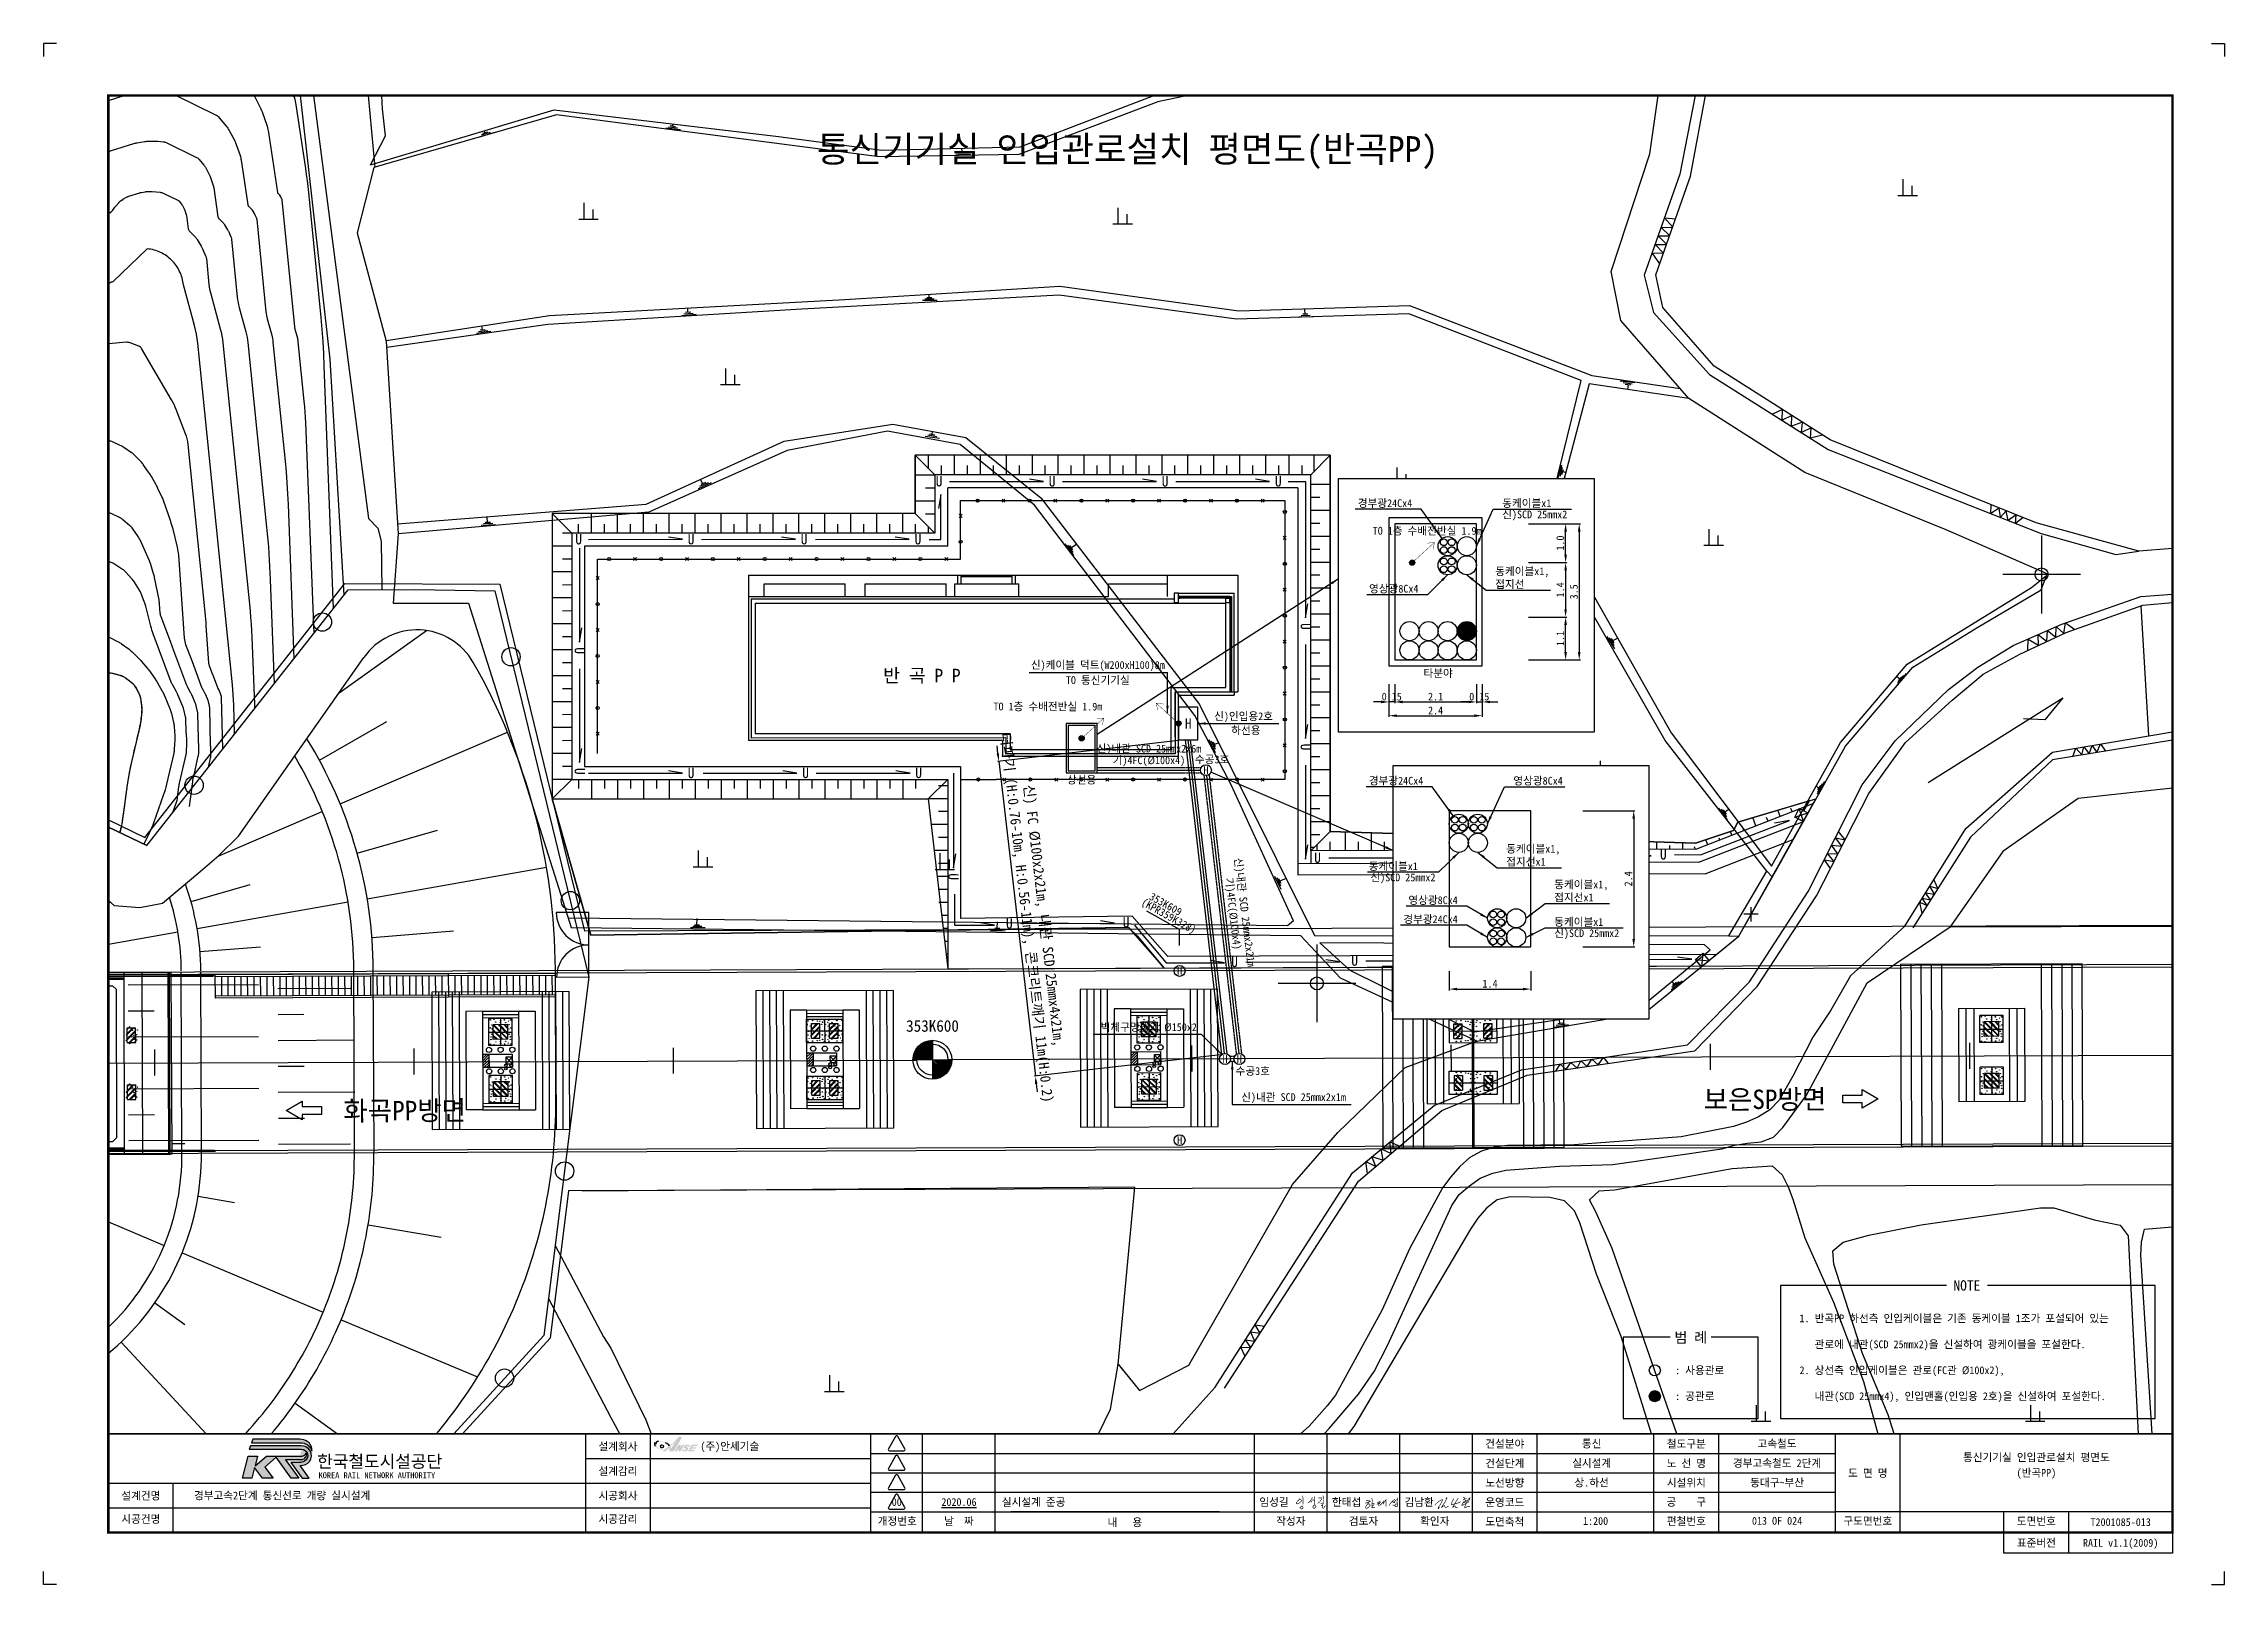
# Paper-space layout 'Layout1' of a CAD drawing. Extents: x 0 to 841, y 0 to 594.
# The model-space entities are those that its viewports show. They can reach past a viewport. Long polylines and large blocks are cut down to what shows.
import ezdxf
from ezdxf.enums import TextEntityAlignment as Align

# ---------------------------------------------------------------- set-up
doc = ezdxf.new("R2010")
doc.units = 0
doc.header["$MEASUREMENT"] = 0
doc.linetypes.add('HIDDEN', pattern=[0.375, 0.25, -0.125])
doc.layers.get('0').update_dxf_attribs({"linetype": 'CONTINUOUS', "lineweight": 0})
doc.layers.get('Defpoints').update_dxf_attribs({"linetype": 'CONTINUOUS'})
for name, color, linetype in [('TT-LINE', 7, 'CONTINUOUS'), ('TT-MANH', 4, 'CONTINUOUS'), ('TX-BORD', 7, 'CONTINUOUS'), ('TX-LINE', 2, 'CONTINUOUS'), ('TZ-BASE', 253, 'CONTINUOUS'), ('TZ-DIMS', 1, 'CONTINUOUS'), ('TZ-LEAL', 1, 'CONTINUOUS'), ('TZ-LEAT', 3, 'CONTINUOUS'), ('TZ-LINE', 7, 'CONTINUOUS'), ('TZ-TEX2', 3, 'CONTINUOUS'), ('TZ-TEXT', 6, 'CONTINUOUS')]:
    doc.layers.add(name, color=color, linetype=linetype)
doc.layers.add('TX-PAPR', color=2, linetype='CONTINUOUS', plot=False)
doc.styles.add('GR', font='GulimChe.ttf')
doc.styles.add('KORAIL', font='GulimChe.ttf')
doc.styles.get("Standard").update_dxf_attribs({"font": 'GulimChe.ttf'})
doc.styles.add('TB_TEXT', font='GulimChe.ttf')
doc.styles.add('TB_WBTXT', font='GulimChe.ttf')
doc.linetypes.add('ZIGZAG', pattern='A,0.00254,-5.08,[131,ltypeshp.shx,S=5.08,R=0,X=-5.08,Y=0],-10.16,[131,ltypeshp.shx,S=5.08,R=180,X=5.08,Y=0],-5.08', length=20.32254)
doc.dimstyles.new('D200', dxfattribs={"dimscale": 0.2, "dimtxt": 3, "dimasz": 3, "dimexe": 0.5, "dimexo": 0.5, "dimgap": 0.5, "dimtad": 1, "dimdec": 0, "dimzin": 1, "dimdsep": 46, "dimlunit": 6, "dimtxsty": 'Standard', "dimcen": 1, "dimclrd": 1, "dimclre": 1, "dimclrt": 3, "dimadec": 0, "dimazin": 0, "dimtfac": 1, "dimtdec": 0, "dimtix": 1, "dimtmove": 2, "dimatfit": 3, "dimfxl": 0, "dimtvp": 2, "dimlwd": -1, "dimlwe": -1, "dimarcsym": 0})
doc.dimstyles.new('지시선200', dxfattribs={"dimscale": 0.2, "dimtxt": 3, "dimasz": 3, "dimexe": 0.5, "dimexo": 0.5, "dimgap": 0.5, "dimtad": 1, "dimdec": 0, "dimzin": 1, "dimdsep": 46, "dimlunit": 6, "dimtxsty": 'Standard', "dimcen": 1, "dimclrd": 6, "dimclre": 6, "dimclrt": 3, "dimadec": 0, "dimazin": 0, "dimtfac": 1, "dimtdec": 0, "dimtix": 1, "dimtmove": 2, "dimatfit": 3, "dimfxl": 0, "dimtvp": 2, "dimlwd": -1, "dimlwe": -1, "dimarcsym": 0})

psp = doc.layouts.get("Layout1")

msp = doc.modelspace()

# ---------------------------------------------------------------- texts
at = {"layer": 'TT-MANH', "linetype": 'ByBlock', "style": 'GR'}
for p in [(-24635.49, 28024.28), (-24637.52, 28008.8), (-24634.01, 28002.01), (-24632.91, 28002.01), (-24637.52, 27995.75)]:
    msp.add_text('H', height=0.6, dxfattribs=at).set_placement(p, align=Align.MIDDLE)
at = {"layer": 'TZ-BASE', "text_generation_flag": 2}
for rotation, p in [(0.0322, (-24656.07, 28046.16)), (0.0322, (-24647.35, 28046.15)), (0.0322, (-24638.64, 28046.15)), (0.0322, (-24629.91, 28046.15)), (0.0322, (-24683.87, 28041.69)), (0.0322, (-24675.2, 28041.69)), (0.0322, (-24666.48, 28041.69)), (0.0322, (-24657.7, 28041.69)), (270.0322, (-24628.18, 28035.36)), (270.0322, (-24684.18, 28033.49)), (270.0322, (-24628.18, 28026.06)), (270.0322, (-24684.18, 28024.19)), (0.0322, (-24675.2, 28023.67)), (0.0322, (-24666.37, 28023.67)), (0.0322, (-24657.65, 28023.67)), (0.0322, (-24626.88, 28017.13)), (0.0322, (-24618.13, 28017.29)), (0.0322, (-24609.25, 28017.29)), (0.0322, (-24600.21, 28017.39)), (269.1362, (-24655.36, 28016.07)), (0.3273, (-24650.65, 28012.06)), (0.3273, (-24641.64, 28012.16)), (0.0322, (-24633.28, 28009.1)), (0.0322, (-24624.02, 28009.2)), (0.0322, (-24615.01, 28009.26)), (0.0322, (-24606.13, 28009.31))]:
    msp.add_text('U', height=0.8, rotation=rotation, dxfattribs=at).set_placement(p, align=Align.CENTER)
at = {"layer": 'TZ-BASE', "style": 'GR'}
msp.add_text('반 곡 P P', height=1.04, dxfattribs=at).set_placement((-24657.4, 28031.06), align=Align.CENTER)
at = {"layer": 'TZ-BASE'}
msp.add_text('353K600', height=0.9, dxfattribs=at).set_placement((-24656.58, 28004.11), align=Align.CENTER)
for s, p in [('화곡PP방면', (-24697.29, 27998.05)), ('보은SP방면', (-24592.38, 27998.92))]:
    msp.add_text(s, height=1.5, rotation=0.2222, dxfattribs=at).set_placement(p, align=Align.MIDDLE)
at = {"layer": 'TZ-DIMS', "insert": (-24632.77, 27998.61), "char_height": 0.6, "attachment_point": 7}
msp.add_mtext('{\\C6;신)내관 SCD 25mmx2x1m}', dxfattribs=at)
at = {"layer": 'TZ-LEAT', "style": 'GR'}
for s, p in [('수공3호', (-24635.02, 28025.12)), ('기)4FC(Ø100x4)', (-24639.89, 28025.01)), ('수공3호', (-24631.88, 28001.09))]:
    msp.add_text(s, height=0.6, dxfattribs=at).set_placement(p, align=Align.MIDDLE)
for s, p in [('(KPR359K328)', (-24640.53, 28013.91)), ('353K609', (-24639.92, 28014.35))]:
    msp.add_text(s, height=0.6, rotation=330.7613, dxfattribs=at).set_placement(p)
at = {"layer": 'TZ-TEX2'}
for s, p in [('H', (-24636.86, 28027.88)), ('NOTE', (-24576.8, 27984.55, 0.62)), ('범 례', (-24598.1, 27980.55, 0.31))]:
    msp.add_text(s, height=0.8, dxfattribs=at).set_placement(p, align=Align.MIDDLE)
at = {"layer": 'TZ-TEX2', "style": 'GR'}
msp.add_text('기)4FC(Ø100x4)', height=0.6, rotation=276.6129, dxfattribs=at).set_placement((-24633.39, 28013.22), align=Align.MIDDLE_CENTER)
at = {"layer": 'TZ-TEX2'}
for s, p in [('1. 반곡PP 하선측 인입케이블은 기존 동케이블 1조가 포설되어 있는 ', (-24589.71, 27982.01, 0.31)), ('   관로에 내관(SCD 25mmx2)을 신설하여 광케이블을 포설한다.', (-24589.71, 27980.01, 0.31)), ('2. 상선측 인입케이블은 관로(FC관 Ø100x2),', (-24589.71, 27978.01, 0.31)), (': 사용관로', (-24599.3, 27978.01, 0.31)), (': 공관로', (-24599.3, 27976.01, 0.31)), ('   내관(SCD 25mmx4), 인입맨홀(인입용 2호)을 신설하여 포설한다.', (-24589.71, 27976.01, 0.31))]:
    msp.add_text(s, height=0.6, dxfattribs=at).set_placement(p, align=Align.MIDDLE_LEFT)
at = {"layer": 'TZ-TEXT'}
for s, rotation, p in [('신)케이블 덕트(W200xH100)8m', 359.9482, (-24643.83, 28032.36, -0.15)), ('TO 통신기기실', 0.0518, (-24643.83, 28031.24, -0.15)), ('TO 1층 수배전반실 1.9m', 359.9482, (-24647.68, 28029.2)), ('신)내관 SCD 25mmx2x6m', 359.9482, (-24639.89, 28025.91)), ('벽체구멍뚫기 Ø150x2', 359.9482, (-24639.9, 28004.48))]:
    msp.add_text(s, height=0.6, rotation=rotation, dxfattribs=at).set_placement(p, align=Align.MIDDLE)
msp.add_text('신)인입용2호', height=0.6, rotation=359.9482, dxfattribs=at).set_placement((-24634.86, 28028.44), align=Align.MIDDLE_LEFT)
for s, rotation, p in [('하선용', 0.0518, (-24632.41, 28027.35)), ('상선용', 0.0518, (-24645.08, 28023.54)), ('신)내관 SCD 25mmx2x21m', 277, (-24632.49, 28013.33))]:
    msp.add_text(s, height=0.6, rotation=rotation, dxfattribs=at).set_placement(p, align=Align.MIDDLE_CENTER)

# ---------------------------------------------------------------- blocks, each defined once
blk = doc.blocks.new('CXGLOGO-UNIT-KRNA-COLOR')
h = blk.add_hatch(color=166)
edge = h.paths.add_edge_path()
edge.add_arc((15.3, 4.2), 10, 59.195, 87.6904)
edge.add_line((15.7, 14.2), (-14.6, 14.2))
edge.add_line((-14.6, 14.2), (-15.4, 11.9))
edge.add_line((-15.4, 11.9), (17.3, 11.9))
edge.add_arc((16.4, 4.8), 7.13, 14.4338, 82.8523, ccw=False)
edge.add_arc((17.2, 7.5), 6.18, 351.2788, 418.625)
h = blk.add_hatch(color=166)
edge = h.paths.add_edge_path()
edge.add_line((-17.6, 3.4), (-11.6, 3.4))
edge.add_line((-11.6, 3.4), (-13.1, -2.8))
edge.add_line((-13.1, -2.8), (-5.8, 3.4))
edge.add_line((-5.8, 3.4), (16.9, 3.4))
edge.add_arc((16.5, 6.7), 3.37, 277.1672, 339.2536)
edge.add_arc((16.5, 4.5), 3.37, -86.0611, 17.644, ccw=False)
edge.add_line((16.7, 1.1), (6.4, 1.1))
edge.add_line((6.4, 1.1), (15, -10.7))
edge.add_line((15, -10.7), (10.1, -10.7))
edge.add_line((10.1, -10.7), (0.4, 2.7))
edge.add_line((0.4, 2.7), (-6.9, -3.7))
edge.add_line((-6.9, -3.7), (-1.4, -10.8))
edge.add_line((-1.4, -10.8), (-8.3, -10.8))
edge.add_line((-8.3, -10.8), (-13.5, -4))
edge.add_line((-13.5, -4), (-15.1, -10.8))
edge.add_line((-15.1, -10.8), (-21.2, -10.8))
edge.add_line((-21.2, -10.8), (-17.6, 3.4))
h = blk.add_hatch(color=46)
edge = h.paths.add_edge_path()
edge.add_arc((15.4, 5.5), 6.16, 269.178, 301.5498, ccw=False)
edge.add_line((15.3, -0.7), (9.8, -0.7))
edge.add_line((9.8, -0.7), (17.2, -10.8))
edge.add_line((17.2, -10.8), (21.7, -10.8))
edge.add_line((21.7, -10.8), (15.9, -2.7))
edge.add_arc((15.5, 6.1), 8.86, 272.286, 317.0312)
edge.add_arc((16.8, 3.7), 6.34, 325.2805, 452.1314)
edge.add_line((16.5, 10), (-16, 10))
edge.add_line((-16, 10), (-16.8, 7.8))
edge.add_line((-16.8, 7.8), (16.6, 7.8))
edge.add_arc((16.8, 3.8), 3.99, -62.7193, 92.2922, ccw=False)
at = {"color": 166}
for points in [[(20.4, 12.8, 0.12498), (15.7, 14.2), (-14.6, 14.2), (-15.4, 11.9), (17.3, 11.9, -0.307728), (23.3, 6.6, 0.302614)], [(-17.6, 3.4), (-11.6, 3.4), (-13.1, -2.8), (-5.8, 3.4), (16.9, 3.4, 0.27773), (19.7, 5.5, -0.486141), (16.7, 1.1), (6.4, 1.1), (15, -10.7), (10.1, -10.7), (0.4, 2.7), (-6.9, -3.7), (-1.4, -10.8), (-8.3, -10.8), (-13.5, -4), (-15.1, -10.8), (-21.2, -10.8)]]:
    blk.add_lwpolyline(points, format="xyb", close=True, dxfattribs=at)
at = {"color": 46}
blk.add_lwpolyline([(18.6, 0.2, -0.142195), (15.3, -0.7), (9.8, -0.7), (17.2, -10.8), (21.7, -10.8), (15.9, -2.7, 0.197757), (22, 0.1, 0.61792), (16.5, 10), (-16, 10), (-16.8, 7.8), (16.6, 7.8, -0.802668)], format="xyb", close=True, dxfattribs=at)
blk = doc.blocks.new('CXGLOGO-KRNA-COLOR')
blk.add_blockref('CXGLOGO-UNIT-KRNA-COLOR', (0, 0))
at = {"color": 166, "style": 'KORAIL'}
for s, height, p in [('한국철도시설공단', 8, (26.8, -4)), ('KOREA RAIL NETWORK AUTHORITY', 3.75, (27.7, -10.8))]:
    blk.add_text(s, height=height, dxfattribs=at).set_placement(p)
blk = doc.blocks.new('TXBLKA1-KRNAH')
at = {"layer": 'TX-BORD'}
h = blk.add_hatch(color=5, dxfattribs=at)
h.paths.add_polyline_path([(241.41, 53.44, 0.096425), (239.85, 54.59, 0.1233), (237.07, 55.37, 0.107959), (236.18, 55.25, 0.147974), (235.63, 54.71, 0.146771), (235.6, 53.86, 0.166867), (235.92, 53.32, 0.084002), (237.3, 52.29, 0.125004), (238.6, 51.98, 0.324316), (238.9, 52.16, 0.181232), (238.8, 52.77, -0.176206), (238.41, 52.66, -0.165955), (238.43, 52.37, -0.236091), (238.11, 52.27, -0.163197), (237.2, 52.6, -0.211159), (236.11, 54.03, -0.492063), (237.15, 55.14, -0.264032), (241.01, 53.12, -0.023302), (238.51, 51.28), (239.75, 51.28, 0.034752), (241.24, 52.65, -0.038457), (241.29, 51.28), (242.97, 51.28), (246.25, 56.8), (244.88, 56.8, -0.036327)])
h.paths.add_polyline_path([(242.08, 52.46), (241.66, 53.16, 0.03885), (244.06, 55.69)], flags=16)
h = blk.add_hatch(color=3, dxfattribs=at)
h.paths.add_polyline_path([(244.79, 51.28), (245.61, 51.28), (247.14, 53.85), (246.32, 53.85), (245.64, 52.71), (245.64, 53.85), (244.83, 53.85), (243.3, 51.28), (244.11, 51.28), (244.79, 52.43)])
h.paths.add_polyline_path([(247.73, 51.85, -0.206701), (247.2, 51.81, -0.316027), (247.06, 51.95, -0.031225), (247.06, 52.07), (246.36, 52.07, 0.483426), (246.52, 51.35, 0.203838), (248.04, 51.43, 0.079762), (248.43, 51.8, 0.172378), (248.58, 52.3, 0.221594), (248.3, 52.81, 0.038449), (247.87, 53.02, -0.563174), (247.89, 53.34, -0.276773), (248.29, 53.37, -0.312628), (248.42, 53.08), (249.21, 53.08, 0.143901), (249.17, 53.48, 0.169249), (248.83, 53.82, 0.119216), (248.04, 53.89, 0.167621), (247.24, 53.47, 0.258991), (246.94, 52.74, 0.208246), (247.3, 52.44, -0.022645), (247.74, 52.2, -0.588103)])
h.paths.add_polyline_path([(249.56, 51.83), (249.82, 52.27), (251.36, 52.27), (251.72, 52.86), (250.18, 52.86), (250.44, 53.3), (251.98, 53.3), (252.31, 53.85), (250, 53.85), (248.47, 51.28), (250.78, 51.28), (251.1, 51.83)])
h.paths.add_polyline_path([(239.05, 53.25, 1), (237.87, 53.25, 1)])
at = {"layer": 'Defpoints', "color": 1}
blk.add_line((836, 594), (841, 594), dxfattribs=at)
for points in [[(5, 594), (0, 594), (0, 589)], [(836, 594), (841, 594), (841, 589)], [(5, 0), (0, 0), (0, 5)], [(836, 0), (841, 0), (841, 5)]]:
    blk.add_lwpolyline(points, dxfattribs=at)
at = {"layer": 'TX-BORD'}
for p, q in [((234, 20), (234, 58)), ((319, 50.5), (549.5, 50.5)), ((339, 20), (339, 58)), ((367, 20), (367, 58)), ((467, 20), (467, 58)), ((495, 20), (495, 58)), ((523, 20), (523, 58)), ((549.5, 50.5), (691, 50.5)), ((576, 20), (576, 58)), ((621, 20), (621, 58)), ((646, 20), (646, 58)), ((716, 20), (716, 58)), ((209, 48.5), (319, 48.5)), ((319, 43), (549.5, 43)), ((549.5, 43), (691, 43)), ((25, 39), (319, 39)), ((50, 20), (50, 39)), ((319, 35.5), (549.5, 35.5)), ((549.5, 35.5), (691, 35.5)), ((25, 29.5), (319, 29.5)), ((319, 28), (691, 28)), ((453.5, 28), (373, 28)), ((821, 28), (691, 28)), ((756, 20), (756, 28)), ((781, 12), (781, 28))]:
    blk.add_line(p, q, dxfattribs=at)
at = {"layer": 'TX-BORD', "const_width": 1}
blk.add_lwpolyline([(821, 20), (25, 20), (25, 574), (821, 574)], close=True, dxfattribs=at)
at = {"layer": 'TX-BORD'}
for points, const_width in [([(25, 58), (821, 58)], 0.5), ([(209, 20), (209, 58)], 0.5), ([(209, 20), (209, 58)], 0.5), ([(319, 20), (319, 58)], 0.5), ([(551, 20), (551, 58)], 0.5), ([(691, 20), (691, 58)], 0.5), ([(489.16, 32.47), (490.23, 32.6)], 0.24), ([(510.02, 32.43), (511.22, 32.3), (511.29, 32.17), (511.29, 31.91), (509.68, 31.25), (511.29, 31.91), (511.93, 32.15), (511.29, 31.91), (510.45, 30.87), (510.06, 30.25), (509.86, 29.88), (509.82, 29.64), (509.85, 29.48), (509.94, 29.38), (510.07, 29.35), (510.38, 29.36), (511.09, 29.84), (511.32, 30.09), (511.53, 30.37), (511.52, 30.66), (511.47, 30.83), (511.33, 30.95), (511.02, 30.99), (510.45, 30.87)], 0.24), ([(511.96, 33.12), (512.32, 32.9), (512.39, 32.4), (512.31, 31.14), (512.21, 29.77), (512.24, 29.56), (512.39, 29.52), (512.61, 29.55), (512.95, 29.62), (513.48, 29.76)], 0.24), ([(512.31, 31.14), (512.99, 31.2), (513.13, 31.16), (513.03, 30.78), (512.21, 29.77)], 0.24), ([(514.32, 31.57), (514.59, 31.64), (515.5, 32.11), (514.59, 31.64), (514.69, 31.19), (514.15, 30.85), (514.69, 31.19), (515.47, 31.61), (514.75, 30.62), (514.93, 30.41), (515.2, 30.4), (515.62, 30.7), (516.67, 31.8), (516.69, 32.23), (516.67, 31.8), (516.66, 31.21), (517.64, 32.57), (517.67, 29.98)], 0.24), ([(521.05, 32.83), (519.79, 31.7), (518.83, 30.43), (519.79, 31.7), (520.42, 32.27), (520.32, 31.82), (520.41, 31.55), (520.64, 31.46), (521, 31.65), (520.94, 31.92), (522.01, 32.93), (522.02, 33.4), (522.01, 32.93), (521.99, 31.92), (521.99, 31.59), (521.7, 31.85), (521.99, 31.59), (522.08, 31.07), (522.06, 30.3), (521.97, 30), (521.58, 29.93), (521.29, 29.99), (521.13, 30.2), (521.17, 30.65), (521.36, 30.97), (521.77, 31.01), (522.08, 31)], 0.24), ([(521.15, 30.43), (520.87, 30.43), (520.47, 30.53), (520.28, 30.68)], 0.24)]:
    blk.add_lwpolyline(points, dxfattribs=dict(at, const_width=const_width))
for points in [[(328.58, 57.05), (325.78, 52.19, 0.57735), (326.17, 51.52), (331.78, 51.52, 0.57735), (332.17, 52.19), (329.36, 57.05, 0.57735)], [(328.58, 49.55), (325.78, 44.69, 0.57735), (326.17, 44.02), (331.78, 44.02, 0.57735), (332.17, 44.69), (329.36, 49.55, 0.57735)], [(328.58, 42.05), (325.78, 37.19, 0.57735), (326.17, 36.52), (331.78, 36.52, 0.57735), (332.17, 37.19), (329.36, 42.05, 0.57735)], [(328.58, 34.55), (325.78, 29.69, 0.57735), (326.17, 29.02), (331.78, 29.02, 0.57735), (332.17, 29.69), (329.36, 34.55, 0.57735)]]:
    blk.add_lwpolyline(points, format="xyb", close=True, dxfattribs=at)
at = {"layer": 'TX-BORD', "const_width": 0.24}
for points in [[(485.57, 34.24, -0.031521), (485.64, 32.12, 0.015452), (485.64, 30.85, 0.488947)], [(489.3, 33.6, -0.116912), (488.11, 31.72, -0.245276), (487.54, 31.55, -2.571837)], [(490.15, 33.87, -0.089273), (490.12, 31.67, 0.068943), (490.06, 30.69, 0.261353)], [(493.32, 34.22, -0.102288), (493.6, 33.42, -0.080289), (493.6, 33.07, 0.066761), (493.58, 32.62, -0.06278), (493.53, 31.56, 8.85417)], [(547.43, 33.59, -0.145348), (547.88, 33.43, -0.307225), (547.95, 33.23, -0.212679), (547.38, 32.49, -0.113681), (548.62, 33.04, -0.266507), (548.74, 33, -3.538723)], [(484.54, 33.09, 0.071134), (483.15, 31.48, 0.394214), (483.21, 31.1, 0.224261), (483.52, 31.04, 0.193438), (484.97, 32.08, 0.544983), (484.67, 32.72, 0.066146), (484.03, 32.72, 27.196208)], [(484.41, 29.84, 0.02121), (484.98, 29.12, 0.409369), (485.14, 29.11, -0.211811), (485.49, 29.21, 0.416377), (485.62, 29.3, 0.123643), (485.54, 30.12, 0.523631), (485.28, 30.19, -0.072983), (484.51, 29.7, 0.005941)], [(488.57, 32.27, -0.142438), (489.07, 31.68, 5.949847)], [(490.05, 30.54, 0.235154), (489.49, 29.9, 0.345857), (489.7, 29.41, 0.306746), (490.2, 29.45, 0.103095), (490.63, 29.98, 0.395571), (490.49, 30.5, 0.242915), (490.05, 30.54, 6.064713)], [(491.55, 33.36, 0.139976), (491.83, 33.26, 0.096355), (492.64, 33.37, -0.240321), (492.85, 33.34, -0.353191), (492.93, 33.05, -0.157335), (491.33, 31.22, -6.381378)], [(492.46, 31.11), (493.22, 31.4, -0.375176), (493.45, 31.31, -0.266244), (493.45, 31.13, -0.042219), (493.07, 30.6, -0.159939), (492.63, 30.34, -0.171647), (493.2, 30.37, -0.458058), (493.29, 30.17, 0.159326), (493.23, 29.58, 0.227707), (493.39, 29.37, 0.407988), (493.73, 29.47, -0.001483), (493.89, 29.78, 0.004186), (494.14, 30.24, -0.100484), (494.33, 30.47, -0.346277)], [(536.7, 30.48, -0.382901), (536.65, 30.71, -0.12512), (539.4, 32.69, -0.474239), (539.59, 32.59, -0.046113), (537.92, 29.73, 0.151113), (537.77, 29.29, 0.58991), (537.88, 29.22, 0.096338), (538.33, 29.72, 2.196927)], [(540.73, 33.09, -0.071383), (541.05, 33.41, -0.346917), (541.16, 33.41, -0.258278), (541.18, 33.35, -0.079918), (541.06, 32.96, -0.048596), (539.06, 29.69, 0.947427), (539.13, 29.64, -0.022437), (540.04, 30.36, -0.344585), (540.2, 30.35, -0.12284), (540.25, 30.29, 0.011347), (540.43, 29.85, 0.194638), (540.6, 29.69, 0.189435), (540.9, 29.69, 0.009404), (541.84, 30.24, 3.287276)], [(543.84, 33.07, 0.030212), (542.85, 31.06, 0.575113), (543.08, 30.76, 0.043168), (545.96, 31.58, 0.237594), (546.32, 31.98, 1.260425)], [(545.61, 33.11, 0.150889), (545.13, 32.65, 0.025288), (543.37, 29.61), (544.07, 30.23, -0.448359), (544.33, 30.16, 0.073819), (544.59, 29.67, 0.359456), (544.94, 29.59, 0.031982), (545.26, 29.77, 3.102048)], [(547.6, 31.85, 0.23976), (547.57, 31.5, 0.345796), (547.69, 31.43, 0.195352), (548.64, 32.18, 0.393888), (548.6, 32.35, 0.293784), (548.35, 32.35, 0.099623), (547.44, 31.43, 0.02205), (546.93, 30.69, 0.380988), (546.98, 30.44, 0.18866), (547.1, 30.41), (549.22, 31.59, 0.122154), (549.44, 31.8), (550.04, 33.22, 0.396041), (549.99, 33.36, 0.224142), (549.88, 33.36, 0.078358), (549.02, 32.08), (547.95, 29.67, 0.444285), (547.97, 29.61), (548.29, 29.6, 0.179185), (548.5, 29.67), (549.15, 30.07, -0.135616), (549.34, 30.12), (550.04, 30.11)]]:
    blk.add_lwpolyline(points, format="xyb", dxfattribs=at)
at = {"layer": 'TX-BORD'}
blk.add_lwpolyline([(821, 20), (821, 12), (756, 12), (756, 20)], close=True, dxfattribs=at)
at = {"layer": 'TX-BORD', "color": 3}
blk.add_circle((238.46, 53.25), 0.594, dxfattribs=at)
at = {"layer": 'TX-BORD', "color": 5}
for centre, radius, start, end in [((237.04, 54.23), 1.49, 161.17216, 194.57108), ((236.55, 54.06), 0.967, 192.10036, 229.99429), ((237.06, 54.19), 0.96, 84.64387, 189.44431), ((237.68, 50.02), 5.06, 42.58477, 64.6157)]:
    blk.add_arc(centre, radius, start, end, dxfattribs=at)
at = {"layer": 'TX-BORD', "xscale": 0.6, "yscale": 0.6}
blk.add_blockref('CXGLOGO-KRNA-COLOR', (89.41, 47.41), dxfattribs=at)
at = {"layer": 'TX-BORD', "style": 'TB_TEXT'}
for s, p in [('설계회사', (221.5, 53.25)), ('건설분야', (563.5, 54.25)), ('철도구분', (633.5, 54.25)), ('설계감리', (221.5, 43.75)), ('건설단계', (563.5, 46.75)), ('노 선 명', (633.5, 46.75)), ('도 면 명', (703.5, 43)), ('설계건명', (37.5, 34.25)), ('시공회사', (221.5, 34.25)), ('노선방향', (563.5, 39.25)), ('시설위치', (633.5, 39.25)), ('시공건명', (37.5, 25.25)), ('시공감리', (221.5, 25.25)), ('개정번호', (329.21, 24.5)), ('날  짜', (353, 24.5)), ('내   용', (417, 24)), ('작성자', (481, 24.5)), ('검토자', (509, 24.5)), ('확인자', (536.5, 24.5)), ('운영코드', (563.5, 31.75)), ('도면축척', (563.5, 24.25)), ('공    구', (633.5, 31.75)), ('편철번호', (633.5, 24.5)), ('구도면번호', (703.5, 24.51)), ('도면번호', (768.5, 24.51))]:
    blk.add_text(s, height=3, dxfattribs=at).set_placement(p, align=Align.MIDDLE)
blk.add_text('표준버전', height=3, dxfattribs=at).set_placement((768.5, 16), align=Align.MIDDLE_CENTER)
at = {"layer": 'TX-BORD', "style": 'TB_TEXT', "flags": 1}
blk.add_attdef('TD_CLASSCODE', text='', height=3, dxfattribs=at).set_placement((25, 577.54), align=Align.MIDDLE_LEFT)
at = {"layer": 'TX-BORD'}
for tag, height, style, p in [('TB_MTITIL', 10, 'TB_WBTXT', (418, 553.33)), ('TB_STITL', 7, 'TB_WBTXT', (418, 538.33)), ('TR_RNUM4', 3, 'TB_TEXT', (329, 54.25)), ('TR_RDAT4', 3, 'TB_TEXT', (353, 54.25)), ('TD_FIELD', 3, 'TB_TEXT', (597, 54.25)), ('TD_RLCLASS', 3, 'TB_TEXT', (668.5, 54.25)), ('TD_DNAME_TOP', 3, 'TB_TEXT', (768.5, 48.98)), ('TR_RNUM3', 3, 'TB_TEXT', (329, 46.75)), ('TR_RDAT3', 3, 'TB_TEXT', (353, 46.75)), ('TD_CSTEP', 3, 'TB_TEXT', (597, 46.75)), ('TD_RLNAME', 3, 'TB_TEXT', (668.5, 46.75)), ('TD_DNAME_MAIN', 3, 'TB_TEXT', (768.5, 43)), ('TR_RNUM2', 3, 'TB_TEXT', (329, 39.25)), ('TR_RDAT2', 3, 'TB_TEXT', (353, 39.25)), ('TD_DIRCODE', 3, 'TB_TEXT', (597, 39.25)), ('TD_RLSECT', 3, 'TB_TEXT', (668.5, 39.25)), ('TD_DNAME_BOT', 3, 'TB_TEXT', (768.5, 36.98)), ('TR_RNUM1', 3, 'TB_TEXT', (329, 31.75)), ('TR_RDAT1', 3, 'TB_TEXT', (353, 31.75)), ('TD_SYSCODE', 3, 'TB_TEXT', (597, 31.75)), ('SCALE', 3, 'TB_TEXT', (598.5, 24.45)), ('TD_CSECT', 3, 'TB_TEXT', (668.5, 31.75)), ('TD_DWGNO', 3, 'TB_TEXT', (668.5, 24.5)), ('TD_DWGCODE_PREV', 3, 'TB_TEXT', (736, 24)), ('TD_DWGCODE', 3, 'TB_TEXT', (801, 24)), ('TD_VERSION', 3, 'TB_TEXT', (801, 16))]:
    blk.add_attdef(tag, text='', height=height, dxfattribs=dict(at, style=style)).set_placement(p, align=Align.MIDDLE_CENTER)
at = {"layer": 'TX-BORD', "style": 'TB_TEXT'}
for tag, p in [('TD_DCOMP', (253.27, 53.25)), ('TR_RCON4', (369.52, 54.25)), ('TR_DGN4', (468.83, 54.25)), ('TR_CHK4', (496.83, 54.25)), ('TR_APP4', (524.83, 54.25)), ('TD_DSCCOMP', (253.27, 43.75)), ('TR_RCON3', (369.52, 46.75)), ('TR_DGN3', (468.83, 46.75)), ('TR_CHK3', (496.83, 46.75)), ('TR_APP3', (524.83, 46.75)), ('TD_DNAME', (58, 34.25)), ('TD_CCOMP', (253.27, 34.25)), ('TR_RCON2', (369.52, 39.25)), ('TR_DGN2', (468.83, 39.25)), ('TR_CHK2', (496.83, 39.25)), ('TR_APP2', (524.83, 39.25)), ('TD_CNAME', (58, 25.15)), ('TD_CSCOMP', (253.27, 25.25)), ('TR_RCON1', (369.52, 31.75)), ('TR_DGN1', (468.83, 31.75)), ('TR_CHK1', (496.83, 31.75)), ('TR_APP1', (524.83, 31.75))]:
    blk.add_attdef(tag, text='', height=3, dxfattribs=at).set_placement(p, align=Align.MIDDLE_LEFT)
blk = doc.blocks.new('*D15')
at = {"layer": 'Defpoints', "color": 0}
for p in [(-24610.71, 28036.08), (-24607.75, 28036.08), (-24610.71, 28032.78)]:
    blk.add_point(p, dxfattribs=at)
at = {"layer": 'TZ-DIMS', "color": 1}
for p, q in [((-24610.61, 28036.08), (-24607.65, 28036.08)), ((-24607.75, 28033.38), (-24607.75, 28035.48)), ((-24610.61, 28032.78), (-24607.65, 28032.78))]:
    blk.add_line(p, q, dxfattribs=at)
for points in [[(-24607.85, 28035.48), (-24607.65, 28035.48), (-24607.75, 28036.08)], [(-24607.85, 28033.38), (-24607.65, 28033.38), (-24607.75, 28032.78)]]:
    blk.add_solid(points, dxfattribs=at)
at = {"layer": 'TZ-DIMS', "color": 3, "insert": (-24608.16, 28034.43), "char_height": 0.6, "width": 1.1387, "attachment_point": 5, "rotation": 90}
blk.add_mtext('1.1', dxfattribs=at)
blk = doc.blocks.new('*D16')
at = {"layer": 'Defpoints', "color": 0}
for p in [(-24610.71, 28043.28), (-24607.75, 28043.28), (-24610.71, 28040.29)]:
    blk.add_point(p, dxfattribs=at)
at = {"layer": 'TZ-DIMS', "color": 1}
for p, q in [((-24610.61, 28043.28), (-24607.65, 28043.28)), ((-24607.75, 28040.89), (-24607.75, 28042.68)), ((-24610.61, 28040.29), (-24607.65, 28040.29))]:
    blk.add_line(p, q, dxfattribs=at)
for points in [[(-24607.85, 28042.68), (-24607.65, 28042.68), (-24607.75, 28043.28)], [(-24607.85, 28040.89), (-24607.65, 28040.89), (-24607.75, 28040.29)]]:
    blk.add_solid(points, dxfattribs=at)
at = {"layer": 'TZ-DIMS', "color": 3, "insert": (-24608.16, 28041.79), "char_height": 0.6, "attachment_point": 5, "rotation": 90}
blk.add_mtext('1.0', dxfattribs=at)
blk = doc.blocks.new('*D17')
at = {"layer": 'Defpoints', "color": 0}
for p in [(-24610.71, 28040.28), (-24610.71, 28036.08), (-24607.75, 28036.08)]:
    blk.add_point(p, dxfattribs=at)
at = {"layer": 'TZ-DIMS', "color": 1}
for p, q in [((-24610.61, 28040.28), (-24607.65, 28040.28)), ((-24607.75, 28039.68), (-24607.75, 28036.68)), ((-24610.61, 28036.08), (-24607.65, 28036.08))]:
    blk.add_line(p, q, dxfattribs=at)
for points in [[(-24607.85, 28039.68), (-24607.65, 28039.68), (-24607.75, 28040.28)], [(-24607.85, 28036.68), (-24607.65, 28036.68), (-24607.75, 28036.08)]]:
    blk.add_solid(points, dxfattribs=at)
at = {"layer": 'TZ-DIMS', "color": 3, "insert": (-24608.16, 28038.18), "char_height": 0.6, "width": 1.1387, "attachment_point": 5, "rotation": 90}
blk.add_mtext('1.4', dxfattribs=at)
blk = doc.blocks.new('*D18')
at = {"layer": 'Defpoints', "color": 0}
for p in [(-24610.71, 28043.28), (-24610.71, 28032.78), (-24606.7, 28032.78)]:
    blk.add_point(p, dxfattribs=at)
at = {"layer": 'TZ-DIMS', "color": 1}
for p, q in [((-24610.61, 28043.28), (-24606.6, 28043.28)), ((-24606.7, 28042.68), (-24606.7, 28033.38)), ((-24610.61, 28032.78), (-24606.6, 28032.78))]:
    blk.add_line(p, q, dxfattribs=at)
for points in [[(-24606.8, 28042.68), (-24606.6, 28042.68), (-24606.7, 28043.28)], [(-24606.8, 28033.38), (-24606.6, 28033.38), (-24606.7, 28032.78)]]:
    blk.add_solid(points, dxfattribs=at)
at = {"layer": 'TZ-DIMS', "color": 3, "insert": (-24607.11, 28038.03), "char_height": 0.6, "attachment_point": 5, "rotation": 90}
blk.add_mtext('3.5', dxfattribs=at)
blk = doc.blocks.new('*D19')
at = {"layer": 'Defpoints', "color": 0}
for p in [(-24621.38, 28031.02), (-24620.93, 28031.02), (-24621.38, 28029.54)]:
    blk.add_point(p, dxfattribs=at)
at = {"layer": 'TZ-LINE', "color": 1}
for p, q in [((-24621.38, 28030.92), (-24621.38, 28029.44)), ((-24620.93, 28030.92), (-24620.93, 28029.44)), ((-24621.98, 28029.54), (-24622.58, 28029.54)), ((-24620.93, 28029.54), (-24621.38, 28029.54)), ((-24620.33, 28029.54), (-24619.73, 28029.54))]:
    blk.add_line(p, q, dxfattribs=at)
for points in [[(-24621.98, 28029.64), (-24621.98, 28029.44), (-24621.38, 28029.54)], [(-24620.33, 28029.64), (-24620.33, 28029.44), (-24620.93, 28029.54)]]:
    blk.add_solid(points, dxfattribs=at)
at = {"layer": 'TZ-LINE', "color": 3, "insert": (-24621.16, 28029.95), "char_height": 0.6, "attachment_point": 5}
blk.add_mtext('0.15', dxfattribs=at)
blk = doc.blocks.new('*D20')
at = {"layer": 'Defpoints', "color": 0}
for p in [(-24620.93, 28031.02), (-24614.63, 28031.02), (-24614.63, 28029.54)]:
    blk.add_point(p, dxfattribs=at)
at = {"layer": 'TZ-LINE', "color": 1}
for p, q in [((-24620.93, 28030.92), (-24620.93, 28029.44)), ((-24614.63, 28030.92), (-24614.63, 28029.44)), ((-24620.33, 28029.54), (-24615.23, 28029.54))]:
    blk.add_line(p, q, dxfattribs=at)
for points in [[(-24620.33, 28029.64), (-24620.33, 28029.44), (-24620.93, 28029.54)], [(-24615.23, 28029.64), (-24615.23, 28029.44), (-24614.63, 28029.54)]]:
    blk.add_solid(points, dxfattribs=at)
at = {"layer": 'TZ-LINE', "color": 3, "insert": (-24617.78, 28029.95), "char_height": 0.6, "attachment_point": 5}
blk.add_mtext('2.1', dxfattribs=at)
blk = doc.blocks.new('*D21')
at = {"layer": 'Defpoints', "color": 0}
for p in [(-24614.63, 28031.02), (-24614.18, 28031.02), (-24614.18, 28029.54)]:
    blk.add_point(p, dxfattribs=at)
at = {"layer": 'TZ-LINE', "color": 1}
for p, q in [((-24614.63, 28030.92), (-24614.63, 28029.44)), ((-24614.18, 28030.92), (-24614.18, 28029.44)), ((-24615.23, 28029.54), (-24615.83, 28029.54)), ((-24614.63, 28029.54), (-24614.18, 28029.54)), ((-24613.58, 28029.54), (-24612.98, 28029.54))]:
    blk.add_line(p, q, dxfattribs=at)
for points in [[(-24615.23, 28029.64), (-24615.23, 28029.44), (-24614.63, 28029.54)], [(-24613.58, 28029.64), (-24613.58, 28029.44), (-24614.18, 28029.54)]]:
    blk.add_solid(points, dxfattribs=at)
at = {"layer": 'TZ-LINE', "color": 3, "insert": (-24614.41, 28029.95), "char_height": 0.6, "attachment_point": 5}
blk.add_mtext('0.15', dxfattribs=at)
blk = doc.blocks.new('*D22')
at = {"layer": 'Defpoints', "color": 0}
for p in [(-24621.38, 28031.02), (-24614.18, 28031.02), (-24614.18, 28028.48)]:
    blk.add_point(p, dxfattribs=at)
at = {"layer": 'TZ-LINE', "color": 1}
for p, q in [((-24621.38, 28030.92), (-24621.38, 28028.38)), ((-24614.18, 28030.92), (-24614.18, 28028.38)), ((-24620.78, 28028.48), (-24614.78, 28028.48))]:
    blk.add_line(p, q, dxfattribs=at)
for points in [[(-24620.78, 28028.58), (-24620.78, 28028.38), (-24621.38, 28028.48)], [(-24614.78, 28028.58), (-24614.78, 28028.38), (-24614.18, 28028.48)]]:
    blk.add_solid(points, dxfattribs=at)
at = {"layer": 'TZ-LINE', "color": 3, "insert": (-24617.78, 28028.88), "char_height": 0.6, "attachment_point": 5}
blk.add_mtext('2.4', dxfattribs=at)
blk = doc.blocks.new('*D23')
at = {"layer": 'Defpoints', "color": 0}
for p in [(-24606.51, 28021.15), (-24606.51, 28010.65), (-24602.5, 28010.65)]:
    blk.add_point(p, dxfattribs=at)
at = {"layer": 'TZ-DIMS', "color": 1}
for p, q in [((-24606.41, 28021.15), (-24602.4, 28021.15)), ((-24602.5, 28020.55), (-24602.5, 28011.25)), ((-24606.41, 28010.65), (-24602.4, 28010.65))]:
    blk.add_line(p, q, dxfattribs=at)
for points in [[(-24602.6, 28020.55), (-24602.4, 28020.55), (-24602.5, 28021.15)], [(-24602.6, 28011.25), (-24602.4, 28011.25), (-24602.5, 28010.65)]]:
    blk.add_solid(points, dxfattribs=at)
at = {"layer": 'TZ-DIMS', "color": 3, "insert": (-24602.91, 28015.9), "char_height": 0.6, "attachment_point": 5, "rotation": 90}
blk.add_mtext('2.4', dxfattribs=at)
blk = doc.blocks.new('*D24')
at = {"layer": 'Defpoints', "color": 0}
for p in [(-24616.73, 28008.88), (-24610.43, 28008.88), (-24610.43, 28007.4)]:
    blk.add_point(p, dxfattribs=at)
at = {"layer": 'TZ-LINE', "color": 1}
for p, q in [((-24616.73, 28008.78), (-24616.73, 28007.3)), ((-24610.43, 28008.78), (-24610.43, 28007.3)), ((-24616.13, 28007.4), (-24611.03, 28007.4))]:
    blk.add_line(p, q, dxfattribs=at)
for points in [[(-24616.13, 28007.5), (-24616.13, 28007.3), (-24616.73, 28007.4)], [(-24611.03, 28007.5), (-24611.03, 28007.3), (-24610.43, 28007.4)]]:
    blk.add_solid(points, dxfattribs=at)
at = {"layer": 'TZ-LINE', "color": 3, "insert": (-24613.58, 28007.81), "char_height": 0.6, "attachment_point": 5}
blk.add_mtext('1.4', dxfattribs=at)
blk = doc.blocks.new('*D25')
at = {"layer": 'Defpoints', "color": 0, "ltscale": 2}
for p in [(-24637.07, 28026.63), (-24634.26, 28002.36), (-24648.65, 28000.69)]:
    blk.add_point(p, dxfattribs=at)
at = {"layer": 'TZ-TEXT', "color": 1, "ltscale": 2}
for p, q in [((-24651.54, 28025.56), (-24651.6, 28026.16)), ((-24637.17, 28026.62), (-24651.57, 28024.95)), ((-24651.47, 28024.97), (-24648.65, 28000.69)), ((-24634.36, 28002.34), (-24648.75, 28000.68)), ((-24648.58, 28000.09), (-24648.51, 27999.49))]:
    blk.add_line(p, q, dxfattribs=at)
for points in [[(-24651.44, 28025.57), (-24651.63, 28025.55), (-24651.47, 28024.97)], [(-24648.48, 28000.1), (-24648.68, 28000.08), (-24648.65, 28000.69)]]:
    blk.add_solid(points, dxfattribs=at)
at = {"layer": 'TZ-TEXT', "color": 3, "ltscale": 2, "insert": (-24648.75, 28012.98), "char_height": 0.8, "attachment_point": 5, "rotation": 276.6129}
blk.add_mtext('{\\C6;신) FC Ø100x2x21m, 내관 SCD 25mmx4x21m,\\P터파기 (H:0.76-10m, H:0.56-11m), 콘크리트깨기 11m(H:0.2)}', dxfattribs=at)

# ---------------------------------------------------------------- dimensions: what is measured, and where the dimension line sits
at = {"layer": 'TZ-TEXT', "ltscale": 2}
dim = msp.add_aligned_dim(p1=(-24637.07, 28026.63), p2=(-24634.26, 28002.36), distance=-14.49, text='{\\C6;신) FC Ø100x2x21m, 내관 SCD 25mmx4x21m,\\P터파기 (H:0.76-10m, H:0.56-11m), 콘크리트깨기 11m(H:0.2)}', dimstyle='D200', override={"dimtxt": 4}, dxfattribs=at)
dim.commit()
dim.dimension.update_dxf_attribs({"geometry": '*D25', "text_midpoint": (-24648.75, 28012.98)})

# ---------------------------------------------------------------- hatches: boundary and pattern name
at = {"layer": 'TZ-LINE'}
h = msp.add_hatch(color=256, dxfattribs=at)
h.dxf.hatch_style = 1
h.paths.add_polyline_path([(-24637.81, 28027.88, 1), (-24637.41, 28027.88, 1)])
h = msp.add_hatch(color=256, dxfattribs=at)
h.dxf.hatch_style = 1
h.paths.add_polyline_path([(-24645.28, 28026.73, 1), (-24644.88, 28026.73, 1)])
at = {"layer": 'TZ-LINE', "ltscale": 2}
h = msp.add_hatch(color=256, dxfattribs=at)
h.dxf.hatch_style = 1
h.paths.add_polyline_path([(-24601.3, 27976.01, 1), (-24600.45, 27976.01, 1)])

# ---------------------------------------------------------------- linework, layer by layer
at = {"layer": 'TT-LINE'}
for points in [[(-24634.26, 28002.36), (-24637.07, 28026.63)], [(-24633.86, 28002.4), (-24636.67, 28026.63)]]:
    msp.add_lwpolyline(points, dxfattribs=at)
at = {"layer": 'TT-LINE', "linetype": 'HIDDEN'}
for points in [[(-24643.88, 28024.48), (-24635.86, 28024.48)], [(-24643.88, 28024.08), (-24635.86, 28024.08)], [(-24635.65, 28023.89), (-24633.15, 28002.36)], [(-24635.25, 28023.94), (-24632.75, 28002.4)], [(-24633.28, 28002.21), (-24633.65, 28002.21)], [(-24633.28, 28001.81), (-24633.65, 28001.81)]]:
    msp.add_lwpolyline(points, dxfattribs=at)
at = {"layer": 'TT-MANH'}
for centre in [(-24635.49, 28024.28), (-24637.52, 28008.8), (-24634.02, 28002.01), (-24632.91, 28002.01), (-24637.52, 27995.75)]:
    msp.add_circle(centre, 0.42, dxfattribs=at)
at = {"layer": 'TZ-BASE'}
for p, q in [((-24656.41, 28047.06), (-24657.91, 28048.56)), ((-24625.91, 28048.56), (-24657.91, 28048.56)), ((-24657.91, 28048.56), (-24657.91, 28044.06)), ((-24657.91, 28044.06), (-24657.91, 28048.56)), ((-24625.91, 28048.56), (-24657.91, 28048.56)), ((-24627.41, 28047.06), (-24625.91, 28048.56)), ((-24625.91, 28019.55), (-24625.91, 28048.56)), ((-24625.91, 28048.56), (-24625.91, 28019.55)), ((-24628.41, 28046.06), (-24655.41, 28046.06)), ((-24655.41, 28041.56), (-24655.41, 28046.06)), ((-24655.26, 28046.53), (-24648.02, 28046.53)), ((-24648.02, 28046.53), (-24649.11, 28046.71)), ((-24646.55, 28046.53), (-24639.3, 28046.53)), ((-24639.3, 28046.53), (-24640.39, 28046.71)), ((-24637.82, 28046.53), (-24630.58, 28046.53)), ((-24630.58, 28046.53), (-24631.67, 28046.71)), ((-24629.16, 28046.53), (-24627.8, 28046.53)), ((-24628.41, 28046.06), (-24628.41, 28016.18)), ((-24627.8, 28046.53), (-24627.8, 28036.02)), ((-24657.91, 28044.06), (-24685.91, 28044.06)), ((-24685.91, 28044.06), (-24685.91, 28022.06)), ((-24685.91, 28044.06), (-24685.91, 28022.06)), ((-24657.91, 28044.06), (-24685.91, 28044.06)), ((-24657.91, 28044.06), (-24656.41, 28042.56)), ((-24655.93, 28045.54), (-24656.11, 28044.46)), ((-24655.93, 28042.07), (-24655.93, 28045.54)), ((-24654.3, 28043.77), (-24654.53, 28044.01)), ((-24654.53, 28043.77), (-24654.3, 28044.01)), ((-24651.22, 28045.17), (-24650.99, 28044.94)), ((-24651.22, 28044.94), (-24650.99, 28045.17)), ((-24647.22, 28045.17), (-24646.99, 28044.94)), ((-24647.22, 28044.94), (-24646.99, 28045.17)), ((-24643.22, 28045.17), (-24642.99, 28044.94)), ((-24643.22, 28044.94), (-24642.99, 28045.17)), ((-24639.22, 28045.17), (-24638.99, 28044.94)), ((-24639.22, 28044.94), (-24638.99, 28045.17)), ((-24635.22, 28045.17), (-24634.99, 28044.94)), ((-24635.22, 28044.94), (-24634.99, 28045.17)), ((-24631.22, 28045.17), (-24630.99, 28044.94)), ((-24631.22, 28044.94), (-24630.99, 28045.17)), ((-24629.3, 28042.07), (-24629.53, 28042.31)), ((-24629.53, 28042.07), (-24629.3, 28042.31)), ((-24683.8, 28041.4), (-24683.8, 28034.16)), ((-24683.41, 28041.56), (-24683.41, 28024.56)), ((-24655.41, 28041.56), (-24683.41, 28041.56)), ((-24683.11, 28042.07), (-24675.87, 28042.08)), ((-24679.64, 28040.67), (-24679.41, 28040.44)), ((-24679.64, 28040.44), (-24679.41, 28040.67)), ((-24675.87, 28042.08), (-24676.95, 28042.25)), ((-24675.64, 28040.67), (-24675.41, 28040.44)), ((-24675.64, 28040.44), (-24675.41, 28040.67)), ((-24674.39, 28042.07), (-24667.14, 28042.08)), ((-24671.64, 28040.67), (-24671.41, 28040.44)), ((-24671.64, 28040.44), (-24671.41, 28040.67)), ((-24667.14, 28042.08), (-24668.23, 28042.25)), ((-24667.64, 28040.67), (-24667.41, 28040.44)), ((-24667.64, 28040.44), (-24667.41, 28040.67)), ((-24665.61, 28042.07), (-24658.37, 28042.08)), ((-24663.64, 28040.67), (-24663.41, 28040.44)), ((-24663.64, 28040.44), (-24663.41, 28040.67)), ((-24659.64, 28040.67), (-24659.41, 28040.44)), ((-24659.64, 28040.44), (-24659.41, 28040.67)), ((-24658.37, 28042.08), (-24659.46, 28042.25)), ((-24656.83, 28042.07), (-24655.93, 28042.07)), ((-24655.64, 28040.67), (-24655.41, 28040.44)), ((-24655.64, 28040.44), (-24655.41, 28040.67)), ((-24682.3, 28038.97), (-24682.53, 28039.2)), ((-24682.53, 28038.97), (-24682.3, 28039.2)), ((-24670.77, 28039.31), (-24670.77, 28037.68)), ((-24670.77, 28039.31), (-24638.49, 28039.31)), ((-24654.62, 28039.31), (-24650.17, 28039.31)), ((-24654.62, 28038.66), (-24654.62, 28039.31)), ((-24654.36, 28038.66), (-24654.36, 28039.31)), ((-24650.43, 28039.22), (-24654.36, 28039.22)), ((-24650.43, 28039.19), (-24654.36, 28039.19)), ((-24650.43, 28038.66), (-24650.43, 28039.31)), ((-24650.17, 28038.66), (-24650.17, 28039.31)), ((-24638.49, 28039.31), (-24633.03, 28039.31)), ((-24638.49, 28039.31), (-24638.49, 28037.68)), ((-24633.03, 28039.31), (-24633.03, 28030.33)), ((-24670.77, 28037.68), (-24643, 28037.68)), ((-24670.77, 28037.68), (-24670.77, 28026.58)), ((-24670.57, 28037.49), (-24670.57, 28026.76)), ((-24670.57, 28037.49), (-24637.93, 28037.49)), ((-24669.57, 28037.68), (-24669.57, 28038.66)), ((-24669.57, 28038.66), (-24663.33, 28038.66)), ((-24663.33, 28037.68), (-24663.33, 28038.66)), ((-24661.77, 28037.68), (-24661.77, 28038.66)), ((-24661.77, 28038.66), (-24655.53, 28038.66)), ((-24655.53, 28037.68), (-24655.53, 28038.66)), ((-24654.87, 28038.66), (-24649.93, 28038.66)), ((-24654.87, 28037.68), (-24654.87, 28038.66)), ((-24649.93, 28037.68), (-24649.93, 28038.66)), ((-24643, 28037.68), (-24643, 28038.66)), ((-24643, 28038.66), (-24638.49, 28038.66)), ((-24637.61, 28037.94), (-24633.32, 28037.94)), ((-24633.64, 28037.68), (-24637.48, 28037.68)), ((-24633.64, 28037.63), (-24637.48, 28037.63)), ((-24633.64, 28037.61), (-24637.48, 28037.61)), ((-24633.64, 28037.55), (-24637.48, 28037.55)), ((-24633.64, 28037.55), (-24633.64, 28030.4)), ((-24633.59, 28037.55), (-24633.59, 28030.4)), ((-24633.56, 28037.55), (-24633.56, 28030.4)), ((-24633.51, 28037.55), (-24633.51, 28030.4)), ((-24633.32, 28030.33), (-24633.32, 28037.94)), ((-24629.3, 28038.07), (-24629.53, 28038.31)), ((-24629.53, 28038.07), (-24629.3, 28038.31)), ((-24670.25, 28037.16), (-24670.25, 28027.09)), ((-24670.25, 28037.16), (-24633.96, 28037.16)), ((-24633.96, 28030.66), (-24633.96, 28037.16)), ((-24627.8, 28036.02), (-24627.62, 28037.11)), ((-24610.85, 28036.67), (-24624.19, 28036.67)), ((-24610.85, 28036.08), (-24624.19, 28036.08)), ((-24702.34, 28030.25), (-24695.62, 28035.05)), ((-24683.8, 28034.16), (-24683.62, 28035.25)), ((-24682.3, 28034.97), (-24682.53, 28035.2)), ((-24682.53, 28034.97), (-24682.3, 28035.2)), ((-24629.3, 28034.07), (-24629.53, 28034.31)), ((-24629.53, 28034.07), (-24629.3, 28034.31)), ((-24627.8, 28033.96), (-24627.8, 28026.72)), ((-24683.8, 28032.1), (-24683.8, 28024.86)), ((-24682.3, 28030.97), (-24682.53, 28031.2)), ((-24682.53, 28030.97), (-24682.3, 28031.2)), ((-24638.19, 28030.66), (-24633.96, 28030.66)), ((-24638.19, 28030.66), (-24638.19, 28025.85)), ((-24637.87, 28030.33), (-24633.32, 28030.33)), ((-24637.87, 28026.83), (-24637.87, 28030.33)), ((-24637.87, 28030.33), (-24633.64, 28030.33)), ((-24637.87, 28030.33), (-24637.87, 28025.53)), ((-24637.61, 28025.33), (-24637.61, 28030.15)), ((-24637.61, 28030.07), (-24633.32, 28030.07)), ((-24633.32, 28030.33), (-24633.32, 28030.07)), ((-24633.32, 28030.33), (-24633.03, 28030.33)), ((-24629.3, 28030.07), (-24629.53, 28030.31)), ((-24629.53, 28030.07), (-24629.3, 28030.31)), ((-24703.87, 28025.05), (-24698.66, 28028.02)), ((-24702.27, 28021.69), (-24689.37, 28027.22)), ((-24682.3, 28026.97), (-24682.53, 28027.2)), ((-24682.53, 28026.97), (-24682.3, 28027.2)), ((-24627.8, 28026.72), (-24627.62, 28027.81)), ((-24683.8, 28024.86), (-24683.62, 28025.95)), ((-24651.19, 28026.56), (-24670.77, 28026.58)), ((-24650.93, 28026.77), (-24670.57, 28026.76)), ((-24650.6, 28027.09), (-24670.25, 28027.09)), ((-24651.19, 28026.56), (-24651.19, 28025.33)), ((-24650.93, 28026.77), (-24650.93, 28025.53)), ((-24637.87, 28025.53), (-24650.93, 28025.53)), ((-24650.6, 28027.09), (-24650.6, 28025.85)), ((-24638.19, 28025.85), (-24650.6, 28025.85)), ((-24629.3, 28026.07), (-24629.53, 28026.31)), ((-24629.53, 28026.07), (-24629.3, 28026.31)), ((-24717.18, 28018.46), (-24729.24, 28024.31)), ((-24683.41, 28024.56), (-24654.41, 28024.56)), ((-24683.11, 28024.05), (-24675.87, 28024.06)), ((-24675.87, 28024.06), (-24676.95, 28024.23)), ((-24674.28, 28024.05), (-24667.04, 28024.06)), ((-24667.04, 28024.06), (-24668.13, 28024.23)), ((-24665.56, 28024.05), (-24658.31, 28024.06)), ((-24658.31, 28024.06), (-24659.4, 28024.23)), ((-24654.97, 28024.05), (-24654.97, 28016.73)), ((-24654.41, 28024.56), (-24654.41, 28012.85)), ((-24637.87, 28025.33), (-24651.19, 28025.33)), ((-24637.61, 28025.33), (-24637.87, 28025.33)), ((-24627.8, 28024.67), (-24627.8, 28017.42)), ((-24713.88, 28021.47), (-24713.64, 28023.37)), ((-24656.91, 28022.06), (-24655.41, 28023.56)), ((-24651.15, 28023.67), (-24650.92, 28023.44)), ((-24651.15, 28023.44), (-24650.92, 28023.67)), ((-24647.15, 28023.67), (-24646.92, 28023.44)), ((-24647.15, 28023.44), (-24646.92, 28023.67)), ((-24643.22, 28023.67), (-24642.99, 28023.44)), ((-24643.22, 28023.44), (-24642.99, 28023.67)), ((-24639.22, 28023.67), (-24638.99, 28023.44)), ((-24639.22, 28023.44), (-24638.99, 28023.67)), ((-24635.22, 28023.67), (-24634.99, 28023.44)), ((-24635.22, 28023.44), (-24634.99, 28023.67)), ((-24631.22, 28023.67), (-24630.99, 28023.44)), ((-24631.22, 28023.44), (-24630.99, 28023.67)), ((-24711.67, 28017.66), (-24703.65, 28021.1)), ((-24685.91, 28022.06), (-24682.94, 28011.55)), ((-24682.94, 28011.55), (-24685.91, 28022.06)), ((-24594.46, 28020.28), (-24588.44, 28022.06)), ((-24588.93, 28021.91), (-24594.46, 28020.28)), ((-24594.4, 28011.49), (-24588.44, 28022.06)), ((-24590.08, 28020.66), (-24589.74, 28021.33)), ((-24590.08, 28020.66), (-24589.74, 28021.33)), ((-24590.08, 28020.66), (-24589.07, 28020.98)), ((-24589.42, 28020.32), (-24590.08, 28020.66)), ((-24589.41, 28020.32), (-24590.08, 28020.66)), ((-24589.41, 28020.32), (-24589.74, 28021.33)), ((-24589.74, 28021.33), (-24589.38, 28021.14)), ((-24589.74, 28021.33), (-24589.07, 28020.98)), ((-24589.07, 28020.98), (-24589.41, 28020.32)), ((-24589.38, 28021.14), (-24588.93, 28021.91)), ((-24700.96, 28017.87), (-24694.77, 28019.66)), ((-24627.41, 28018.07), (-24625.91, 28019.55)), ((-24597.74, 28018.65), (-24625.91, 28019.55)), ((-24625.91, 28019.55), (-24597.74, 28018.65)), ((-24594.79, 28019.63), (-24597.74, 28018.65)), ((-24597.74, 28018.65), (-24594.79, 28019.63)), ((-24597.35, 28017.76), (-24590.48, 28020.4)), ((-24594.46, 28020.28), (-24594.79, 28019.63)), ((-24594.79, 28019.63), (-24594.46, 28020.28)), ((-24594.4, 28011.49), (-24589.42, 28020.32)), ((-24590.48, 28020.4), (-24591.64, 28020.19)), ((-24654.97, 28016.73), (-24654.77, 28017.82)), ((-24597.47, 28017.18), (-24628.41, 28017.06)), ((-24627.8, 28017.42), (-24627.62, 28018.51)), ((-24627.41, 28018.06), (-24627.41, 28017.07)), ((-24626.01, 28017.51), (-24618.77, 28017.52)), ((-24618.77, 28017.52), (-24619.86, 28017.69)), ((-24617.26, 28017.67), (-24610.02, 28017.68)), ((-24610.02, 28017.68), (-24611.11, 28017.85)), ((-24608.38, 28017.67), (-24601.14, 28017.68)), ((-24601.14, 28017.68), (-24602.23, 28017.85)), ((-24599.34, 28017.78), (-24597.35, 28017.76)), ((-24713.77, 28014.15), (-24709.2, 28015.47)), ((-24700.18, 28014.37), (-24686.35, 28016.81)), ((-24596.98, 28016.29), (-24628.41, 28016.18)), ((-24725.78, 28011.6), (-24719.99, 28014.09)), ((-24713.3, 28012.07), (-24701.65, 28014.12)), ((-24654.89, 28014.72), (-24654.89, 28012.32)), ((-24683.1, 28013.31), (-24685.6, 28013.3)), ((-24683.08, 28008.31), (-24683.1, 28013.31)), ((-24682.94, 28011.55), (-24641.46, 28012.14)), ((-24641.46, 28012.14), (-24682.94, 28011.55)), ((-24654.89, 28012.32), (-24651.79, 28012.34)), ((-24641.18, 28013.03), (-24654.41, 28012.85)), ((-24651.79, 28012.34), (-24652.88, 28012.51)), ((-24649.79, 28012.45), (-24642.54, 28012.49)), ((-24642.54, 28012.49), (-24643.63, 28012.66)), ((-24641.46, 28012.14), (-24638.71, 28009.02)), ((-24641.46, 28012.14), (-24640.77, 28011.48)), ((-24640.77, 28011.48), (-24641.46, 28012.14)), ((-24641.18, 28013.03), (-24638.43, 28009.91)), ((-24641.01, 28012.33), (-24638.55, 28009.43)), ((-24725.32, 28009.95), (-24714.78, 28011.81)), ((-24713.08, 28010.29), (-24708.4, 28010.67)), ((-24699.81, 28011.38), (-24693.52, 28011.9)), ((-24640.77, 28011.48), (-24638.71, 28009.02)), ((-24638.71, 28009.02), (-24640.77, 28011.48)), ((-24640.77, 28011.48), (-24638.71, 28009.02)), ((-24638.71, 28009.02), (-24640.77, 28011.48)), ((-24626.93, 28010.84), (-24626.93, 28004.84)), ((-24597.2, 28009.19), (-24594.4, 28011.49)), ((-24596.7, 28009.61), (-24594.4, 28011.49)), ((-24737.94, 28008.65), (-24513.2, 28009.49)), ((-24737.94, 28008.45), (-24513.2, 28009.29)), ((-24737.94, 28008.59), (-24715.44, 28008.67)), ((-24721.99, 28008.66), (-24715.29, 28008.69)), ((-24717.49, 27994.67), (-24717.54, 28008.67)), ((-24715.49, 27994.67), (-24715.54, 28008.67)), ((-24715.39, 27994.67), (-24715.44, 28008.67)), ((-24715.23, 27994.69), (-24715.29, 28008.69)), ((-24714.47, 27994.74), (-24714.52, 28008.74)), ((-24712.97, 27994.74), (-24713.02, 28008.74)), ((-24701.15, 27994.85), (-24701.21, 28008.85)), ((-24699.65, 27994.85), (-24699.71, 28008.85)), ((-24685.63, 27998.78), (-24685.67, 28008.91)), ((-24638.71, 28009.02), (-24597.33, 28009.19)), ((-24638.71, 28009.02), (-24597.2, 28009.19)), ((-24638.55, 28009.43), (-24634.05, 28009.43)), ((-24596.14, 28010.07), (-24638.43, 28009.91)), ((-24634.05, 28009.43), (-24635.14, 28009.61)), ((-24632.41, 28009.48), (-24625.17, 28009.49)), ((-24625.17, 28009.49), (-24626.25, 28009.66)), ((-24623.16, 28009.59), (-24615.91, 28009.59)), ((-24607.91, 28009.2), (-24621.91, 28009.14)), ((-24621.91, 28009.14), (-24621.86, 27995.15)), ((-24621.12, 28009.15), (-24621.07, 27995.15)), ((-24620.34, 28009.15), (-24620.28, 27995.15)), ((-24619.55, 28009.15), (-24619.5, 27995.15)), ((-24618.76, 28009.16), (-24618.71, 27995.16)), ((-24618.76, 28009.16), (-24618.71, 27995.16)), ((-24615.91, 28009.59), (-24617, 28009.77)), ((-24614.91, 27995.17), (-24614.96, 28009.17)), ((-24614.81, 27995.17), (-24614.86, 28009.17)), ((-24614.14, 28009.64), (-24606.9, 28009.64)), ((-24611.06, 28009.19), (-24611.01, 27995.19)), ((-24611.06, 28009.19), (-24611.01, 27995.19)), ((-24610.27, 28009.19), (-24610.22, 27995.19)), ((-24609.49, 28009.19), (-24609.43, 27995.19)), ((-24608.7, 28009.19), (-24608.65, 27995.19)), ((-24606.9, 28009.64), (-24607.99, 28009.82)), ((-24607.86, 27995.2), (-24607.91, 28009.2)), ((-24605.26, 28009.69), (-24598.02, 28009.7)), ((-24598.02, 28009.7), (-24599.11, 28009.87)), ((-24597.74, 28009.68), (-24597.16, 28010.16)), ((-24597.74, 28009.68), (-24597.16, 28010.16)), ((-24597.74, 28009.68), (-24596.68, 28009.59)), ((-24597.33, 28009.19), (-24597.74, 28009.68)), ((-24597.26, 28009.11), (-24597.74, 28009.68)), ((-24597.16, 28010.16), (-24597.26, 28009.11)), ((-24596.68, 28009.59), (-24597.26, 28009.11)), ((-24597.16, 28010.16), (-24596.7, 28009.61)), ((-24597.16, 28010.16), (-24596.68, 28009.59)), ((-24567.91, 28009.35), (-24581.91, 28009.29)), ((-24581.91, 28009.29), (-24581.86, 27995.29)), ((-24581.12, 28009.3), (-24581.07, 27995.3)), ((-24580.34, 28009.3), (-24580.28, 27995.3)), ((-24579.55, 28009.3), (-24579.5, 27995.3)), ((-24578.76, 28009.31), (-24578.71, 27995.31)), ((-24571.06, 28009.33), (-24571.01, 27995.33)), ((-24570.27, 28009.34), (-24570.22, 27995.34)), ((-24569.49, 28009.34), (-24569.43, 27995.34)), ((-24568.7, 28009.34), (-24568.65, 27995.34)), ((-24567.86, 27995.35), (-24567.91, 28009.35)), ((-24737.94, 28008.19), (-24718.94, 28008.26)), ((-24737.94, 28008.09), (-24718.94, 28008.16)), ((-24722.58, 28007.65), (-24719.83, 28007.66)), ((-24721.99, 28008.46), (-24715.29, 28008.49)), ((-24721.98, 28008.36), (-24715.28, 28008.39)), ((-24719.83, 28007.66), (-24719.53, 28007.36)), ((-24719.49, 27995.96), (-24719.53, 28007.36)), ((-24718.89, 27994.66), (-24718.94, 28008.66)), ((-24708.57, 28007.73), (-24718.63, 28007.69)), ((-24715.29, 28008.49), (-24711.93, 28008.5)), ((-24715.28, 28008.39), (-24712.03, 28008.4)), ((-24693.93, 28008.57), (-24711.93, 28008.5)), ((-24711.93, 28008.5), (-24711.92, 28006.7)), ((-24711.93, 28008.5), (-24711.92, 28006.7)), ((-24693.93, 28008.42), (-24711.93, 28008.35)), ((-24711.93, 28008.35), (-24711.92, 28006.85)), ((-24711.43, 28008.35), (-24711.42, 28006.85)), ((-24710.93, 28008.35), (-24710.92, 28006.85)), ((-24710.43, 28008.35), (-24710.42, 28006.85)), ((-24709.93, 28008.36), (-24709.92, 28006.86)), ((-24709.43, 28008.36), (-24709.42, 28006.86)), ((-24708.93, 28008.36), (-24708.92, 28006.86)), ((-24708.43, 28008.36), (-24708.42, 28006.86)), ((-24707.93, 28008.36), (-24707.92, 28006.86)), ((-24707.43, 28008.37), (-24707.42, 28006.87)), ((-24701.48, 28007.44), (-24707.07, 28007.42)), ((-24706.93, 28008.37), (-24706.92, 28006.87)), ((-24706.43, 28008.37), (-24706.42, 28006.87)), ((-24705.93, 28008.37), (-24705.92, 28006.87)), ((-24705.43, 28008.37), (-24705.42, 28006.87)), ((-24704.93, 28008.38), (-24704.92, 28006.88)), ((-24704.43, 28008.38), (-24704.42, 28006.88)), ((-24703.93, 28008.38), (-24703.92, 28006.88)), ((-24703.43, 28008.38), (-24703.42, 28006.88)), ((-24702.93, 28008.38), (-24702.92, 28006.88)), ((-24702.43, 28008.38), (-24702.42, 28006.88)), ((-24701.93, 28008.39), (-24701.92, 28006.89)), ((-24701.43, 28008.39), (-24701.42, 28006.89)), ((-24700.93, 28008.39), (-24700.92, 28006.89)), ((-24700.43, 28008.39), (-24700.42, 28006.89)), ((-24699.93, 28008.39), (-24699.92, 28006.89)), ((-24699.43, 28008.4), (-24699.42, 28006.9)), ((-24698.93, 28008.4), (-24698.92, 28006.9)), ((-24698.43, 28008.4), (-24698.42, 28006.9)), ((-24697.93, 28008.4), (-24697.92, 28006.9)), ((-24697.43, 28008.4), (-24697.42, 28006.9)), ((-24696.93, 28008.41), (-24696.92, 28006.91)), ((-24696.43, 28008.41), (-24696.42, 28006.91)), ((-24695.93, 28008.41), (-24695.92, 28006.91)), ((-24695.43, 28008.41), (-24695.42, 28006.91)), ((-24694.93, 28008.41), (-24694.92, 28006.91)), ((-24694.68, 28007.17), (-24694.64, 27996.57)), ((-24694.43, 28008.41), (-24694.42, 28006.91)), ((-24694.15, 28007.18), (-24694.11, 27996.58)), ((-24685.67, 28008.6), (-24693.93, 28008.57)), ((-24693.93, 28008.57), (-24693.92, 28006.77)), ((-24693.93, 28008.57), (-24693.92, 28006.77)), ((-24693.93, 28008.57), (-24693.92, 28006.77)), ((-24685.67, 28008.45), (-24693.93, 28008.42)), ((-24693.93, 28008.42), (-24693.92, 28006.92)), ((-24693.63, 28007.18), (-24693.59, 27996.58)), ((-24693.43, 28008.42), (-24693.42, 28006.92)), ((-24693.1, 28007.18), (-24693.06, 27996.58)), ((-24692.93, 28008.42), (-24692.92, 28006.92)), ((-24692.43, 28008.42), (-24692.42, 28006.92)), ((-24691.93, 28008.42), (-24691.92, 28006.92)), ((-24691.43, 28008.43), (-24691.42, 28006.93)), ((-24690.93, 28008.43), (-24690.92, 28006.93)), ((-24690.43, 28008.43), (-24690.42, 28006.93)), ((-24689.93, 28008.43), (-24689.92, 28006.93)), ((-24689.43, 28008.43), (-24689.42, 28006.93)), ((-24688.93, 28008.44), (-24688.92, 28006.94)), ((-24688.43, 28008.44), (-24688.42, 28006.94)), ((-24687.93, 28008.44), (-24687.92, 28006.94)), ((-24687.43, 28008.44), (-24687.42, 28006.94)), ((-24686.93, 28008.44), (-24686.92, 28006.94)), ((-24686.7, 28007.2), (-24686.66, 27996.6)), ((-24686.43, 28008.44), (-24686.42, 28006.94)), ((-24686.18, 28007.2), (-24686.14, 27996.61)), ((-24685.93, 28008.45), (-24685.92, 28006.95)), ((-24685.65, 28007.21), (-24685.61, 27996.61)), ((-24683.08, 28008.31), (-24685.58, 28008.3)), ((-24685.13, 28007.21), (-24685.09, 27996.61)), ((-24669.68, 28007.27), (-24669.64, 27996.67)), ((-24669.15, 28007.27), (-24669.11, 27996.67)), ((-24668.63, 28007.27), (-24668.59, 27996.67)), ((-24668.1, 28007.27), (-24668.06, 27996.67)), ((-24661.7, 28007.3), (-24661.66, 27996.7)), ((-24661.18, 28007.3), (-24661.14, 27996.7)), ((-24660.65, 28007.3), (-24660.61, 27996.7)), ((-24660.13, 28007.3), (-24660.09, 27996.7)), ((-24644.68, 28007.36), (-24644.64, 27996.76)), ((-24644.15, 28007.36), (-24644.11, 27996.76)), ((-24643.63, 28007.36), (-24643.59, 27996.76)), ((-24643.1, 28007.37), (-24643.06, 27996.77)), ((-24636.7, 28007.39), (-24636.66, 27996.79)), ((-24636.18, 28007.39), (-24636.14, 27996.79)), ((-24635.65, 28007.39), (-24635.61, 27996.79)), ((-24635.13, 28007.4), (-24635.09, 27996.8)), ((-24623.93, 28007.84), (-24629.93, 28007.84)), ((-24729.19, 28006.62), (-24720.13, 28006.85)), ((-24716.62, 28005.7), (-24718.62, 28005.69)), ((-24693.92, 28006.92), (-24711.92, 28006.85)), ((-24693.92, 28006.77), (-24711.92, 28006.7)), ((-24705.06, 28005.43), (-24707.06, 28005.42)), ((-24685.66, 28006.95), (-24693.92, 28006.92)), ((-24685.66, 28006.8), (-24693.92, 28006.77)), ((-24691.3, 28005.69), (-24692.57, 28005.68)), ((-24692.57, 28005.68), (-24692.54, 27998.08)), ((-24691.3, 28005.69), (-24688.5, 28005.7)), ((-24691.3, 28005.69), (-24691.27, 27998.09)), ((-24691.3, 28005.44), (-24688.5, 28005.45)), ((-24688.5, 28005.7), (-24687.23, 28005.7)), ((-24688.5, 28005.7), (-24688.47, 27998.1)), ((-24687.23, 28005.7), (-24687.2, 27998.1)), ((-24666.3, 28005.78), (-24667.57, 28005.77)), ((-24667.57, 28005.77), (-24667.54, 27998.17)), ((-24666.3, 28005.78), (-24663.5, 28005.79)), ((-24666.3, 28005.78), (-24666.27, 27998.18)), ((-24666.3, 28005.53), (-24663.5, 28005.54)), ((-24663.5, 28005.79), (-24662.23, 28005.79)), ((-24663.5, 28005.79), (-24663.47, 27998.19)), ((-24662.23, 28005.79), (-24662.2, 27998.19)), ((-24641.3, 28005.87), (-24642.57, 28005.87)), ((-24642.57, 28005.87), (-24642.54, 27998.27)), ((-24641.3, 28005.87), (-24638.5, 28005.88)), ((-24641.3, 28005.87), (-24641.27, 27998.27)), ((-24641.3, 28005.62), (-24638.5, 28005.63)), ((-24641.3, 28005.37), (-24638.5, 28005.38)), ((-24639, 28005.33), (-24640.8, 28005.32)), ((-24640.79, 28003.22), (-24640.8, 28005.32)), ((-24639.9, 28005.33), (-24639.89, 28003.23)), ((-24638.99, 28003.23), (-24639, 28005.33)), ((-24638.5, 28005.88), (-24637.23, 28005.89)), ((-24638.5, 28005.88), (-24638.47, 27998.28)), ((-24637.23, 28005.89), (-24637.2, 27998.29)), ((-24611.35, 28005.78), (-24618.45, 28005.76)), ((-24618.45, 28005.76), (-24618.42, 27998.56)), ((-24617.82, 28005.76), (-24617.8, 27998.56)), ((-24617.2, 28005.76), (-24617.17, 27998.56)), ((-24612.6, 28005.78), (-24612.57, 27998.58)), ((-24611.97, 28005.78), (-24611.95, 27998.58)), ((-24611.35, 28005.78), (-24611.32, 27998.58)), ((-24577.45, 28005.91), (-24572.35, 28005.93)), ((-24577.45, 28005.91), (-24577.42, 27998.71)), ((-24576.82, 27998.71), (-24576.85, 28005.91)), ((-24576.22, 27998.72), (-24576.25, 28005.92)), ((-24574, 28005.37), (-24575.8, 28005.37)), ((-24575.79, 28003.27), (-24575.8, 28005.37)), ((-24574.9, 28005.37), (-24574.89, 28003.27)), ((-24573.99, 28003.27), (-24574, 28005.37)), ((-24573.55, 28005.93), (-24573.52, 27998.73)), ((-24572.95, 28005.93), (-24572.92, 27998.73)), ((-24572.35, 28005.93), (-24572.32, 27998.73)), ((-24718.69, 28003.28), (-24718.7, 28004.41)), ((-24718.7, 28004.41), (-24718.7, 28004.41)), ((-24718.27, 28004.41), (-24718.7, 28003.98)), ((-24718.61, 28004.41), (-24718.7, 28004.32)), ((-24718.7, 28004.41), (-24718.05, 28004.41)), ((-24718.19, 28004.41), (-24718.69, 28003.9)), ((-24718.05, 28004.21), (-24718.69, 28003.56)), ((-24718.05, 28004.13), (-24718.69, 28003.48)), ((-24708.56, 28003.73), (-24718.61, 28003.69)), ((-24718.04, 28003.79), (-24718.55, 28003.28)), ((-24718.04, 28003.7), (-24718.47, 28003.28)), ((-24718.04, 28003.28), (-24718.05, 28004.41)), ((-24691.3, 28005.19), (-24688.5, 28005.2)), ((-24690.79, 28003.04), (-24690.8, 28005.14)), ((-24689, 28005.14), (-24690.8, 28005.14)), ((-24690.79, 28004.09), (-24688.99, 28004.09)), ((-24689.33, 28004.66), (-24690.46, 28004.65)), ((-24690.46, 28003.52), (-24690.46, 28004.65)), ((-24690.46, 28004.61), (-24689.37, 28003.53)), ((-24690.46, 28004.27), (-24689.71, 28003.53)), ((-24690.46, 28004.19), (-24689.79, 28003.53)), ((-24690.46, 28003.85), (-24690.13, 28003.53)), ((-24690.46, 28003.76), (-24690.22, 28003.52)), ((-24690.42, 28004.65), (-24689.33, 28003.57)), ((-24690.08, 28004.66), (-24689.33, 28003.91)), ((-24689.99, 28004.66), (-24689.33, 28003.99)), ((-24689.9, 28005.14), (-24689.89, 28003.04)), ((-24689.65, 28004.66), (-24689.33, 28004.33)), ((-24689.57, 28004.66), (-24689.33, 28004.42)), ((-24689.33, 28003.53), (-24689.33, 28004.66)), ((-24688.99, 28003.04), (-24689, 28005.14)), ((-24666.3, 28005.28), (-24663.5, 28005.29)), ((-24666.3, 28005.08), (-24663.5, 28005.09)), ((-24666.29, 28003.28), (-24666.3, 28005.08)), ((-24666.29, 28004.18), (-24663.49, 28004.19)), ((-24665.84, 28004.75), (-24665.92, 28004.66)), ((-24665.92, 28004.75), (-24665.92, 28004.75)), ((-24665.92, 28003.62), (-24665.92, 28004.75)), ((-24665.92, 28004.75), (-24665.27, 28004.75)), ((-24665.5, 28004.75), (-24665.92, 28004.32)), ((-24665.41, 28004.75), (-24665.92, 28004.24)), ((-24665.27, 28004.55), (-24665.92, 28003.9)), ((-24665.27, 28004.47), (-24665.92, 28003.81)), ((-24665.92, 28003.62), (-24665.27, 28003.62)), ((-24665.27, 28004.13), (-24665.77, 28003.62)), ((-24665.27, 28004.04), (-24665.69, 28003.62)), ((-24665.27, 28003.7), (-24665.35, 28003.62)), ((-24665.27, 28003.62), (-24665.27, 28004.75)), ((-24665.27, 28003.62), (-24665.27, 28003.62)), ((-24664.9, 28005.08), (-24664.89, 28003.28)), ((-24664.52, 28003.62), (-24664.52, 28004.75)), ((-24664.52, 28004.75), (-24664.52, 28004.75)), ((-24664.01, 28004.75), (-24664.52, 28004.24)), ((-24664.1, 28004.75), (-24664.52, 28004.33)), ((-24664.44, 28004.75), (-24664.52, 28004.67)), ((-24664.52, 28004.75), (-24663.87, 28004.75)), ((-24663.87, 28004.56), (-24664.52, 28003.9)), ((-24663.87, 28004.47), (-24664.52, 28003.82)), ((-24664.52, 28003.62), (-24663.87, 28003.62)), ((-24663.87, 28004.13), (-24664.37, 28003.62)), ((-24663.87, 28004.05), (-24664.29, 28003.62)), ((-24663.87, 28003.71), (-24663.95, 28003.62)), ((-24663.87, 28003.62), (-24663.87, 28004.75)), ((-24663.87, 28003.62), (-24663.87, 28003.62)), ((-24663.49, 28003.29), (-24663.5, 28005.09)), ((-24640.79, 28004.27), (-24638.99, 28004.28)), ((-24639.33, 28004.84), (-24640.46, 28004.84)), ((-24640.46, 28003.71), (-24640.46, 28004.84)), ((-24640.46, 28004.8), (-24639.37, 28003.71)), ((-24640.46, 28004.46), (-24639.71, 28003.71)), ((-24640.46, 28004.37), (-24639.79, 28003.71)), ((-24640.46, 28004.04), (-24640.13, 28003.71)), ((-24640.46, 28003.95), (-24640.22, 28003.71)), ((-24639.33, 28003.71), (-24640.46, 28003.71)), ((-24640.42, 28004.84), (-24639.33, 28003.76)), ((-24640.08, 28004.84), (-24639.33, 28004.1)), ((-24639.99, 28004.84), (-24639.33, 28004.18)), ((-24639.65, 28004.84), (-24639.33, 28004.52)), ((-24639.57, 28004.84), (-24639.33, 28004.6)), ((-24639.33, 28003.71), (-24639.33, 28004.84)), ((-24613.05, 28005.08), (-24616.75, 28005.06)), ((-24616.75, 28005.06), (-24616.74, 28003.26)), ((-24616.74, 28004.16), (-24613.04, 28004.18)), ((-24616.37, 28003.6), (-24616.37, 28004.73)), ((-24616.37, 28004.73), (-24616.37, 28004.73)), ((-24616.28, 28004.73), (-24616.37, 28004.65)), ((-24615.86, 28004.73), (-24616.37, 28004.22)), ((-24615.95, 28004.73), (-24616.37, 28004.31)), ((-24616.37, 28004.73), (-24615.72, 28004.73)), ((-24615.72, 28004.54), (-24616.37, 28003.88)), ((-24615.72, 28004.45), (-24616.37, 28003.8)), ((-24615.72, 28004.11), (-24616.22, 28003.6)), ((-24615.72, 28004.03), (-24616.14, 28003.6)), ((-24615.72, 28003.69), (-24615.8, 28003.6)), ((-24615.72, 28003.6), (-24615.72, 28004.73)), ((-24614.9, 28005.07), (-24614.89, 28003.27)), ((-24614.07, 28004.74), (-24613.42, 28004.74)), ((-24613.98, 28004.74), (-24614.07, 28004.65)), ((-24613.65, 28004.74), (-24614.07, 28004.32)), ((-24613.56, 28004.74), (-24614.07, 28004.23)), ((-24614.07, 28004.74), (-24614.07, 28004.74)), ((-24614.07, 28003.61), (-24614.07, 28004.74)), ((-24613.42, 28004.54), (-24614.07, 28003.89)), ((-24613.42, 28004.46), (-24614.07, 28003.81)), ((-24613.42, 28004.12), (-24613.92, 28003.61)), ((-24613.42, 28004.04), (-24613.84, 28003.61)), ((-24613.42, 28003.7), (-24613.5, 28003.61)), ((-24613.42, 28003.61), (-24613.42, 28004.74)), ((-24613.04, 28003.28), (-24613.05, 28005.08)), ((-24575.79, 28004.32), (-24573.99, 28004.32)), ((-24574.33, 28004.89), (-24575.46, 28004.88)), ((-24575.46, 28003.75), (-24575.46, 28004.88)), ((-24575.46, 28004.84), (-24574.37, 28003.76)), ((-24575.46, 28004.5), (-24574.71, 28003.76)), ((-24575.46, 28004.42), (-24574.79, 28003.76)), ((-24575.46, 28004.08), (-24575.13, 28003.75)), ((-24575.46, 28003.99), (-24575.22, 28003.75)), ((-24574.33, 28003.76), (-24575.46, 28003.75)), ((-24575.42, 28004.88), (-24574.33, 28003.8)), ((-24575.08, 28004.88), (-24574.33, 28004.14)), ((-24574.99, 28004.89), (-24574.33, 28004.22)), ((-24574.65, 28004.89), (-24574.33, 28004.56)), ((-24574.57, 28004.89), (-24574.33, 28004.65)), ((-24574.33, 28003.76), (-24574.33, 28004.89)), ((-24729.1, 28002.63), (-24720.11, 28002.85)), ((-24718.69, 28003.28), (-24718.04, 28003.28)), ((-24718.04, 28003.36), (-24718.13, 28003.28)), ((-24718.04, 28003.28), (-24718.04, 28003.28)), ((-24701.16, 28003.45), (-24707.06, 28003.42)), ((-24691.15, 28002.39), (-24691.29, 28002.25)), ((-24691.29, 28002.39), (-24690.79, 28002.39)), ((-24690.95, 28002.39), (-24691.28, 28002.05)), ((-24690.79, 28002.35), (-24691.28, 28001.85)), ((-24690.79, 28002.15), (-24691.28, 28001.65)), ((-24690.78, 28001.95), (-24691.28, 28001.45)), ((-24688.99, 28003.04), (-24690.79, 28003.04)), ((-24690.79, 28002.39), (-24690.78, 28001.39)), ((-24690.79, 28002.39), (-24688.99, 28002.39)), ((-24689.33, 28003.53), (-24690.46, 28003.52)), ((-24688.98, 28001.64), (-24689.49, 28002.14)), ((-24688.99, 28002.14), (-24689.48, 28001.64)), ((-24688.99, 28002.39), (-24688.98, 28001.39)), ((-24666.29, 28003.28), (-24663.49, 28003.29)), ((-24666.29, 28002.48), (-24665.79, 28002.48)), ((-24666.15, 28002.48), (-24666.29, 28002.35)), ((-24665.95, 28002.48), (-24666.29, 28002.15)), ((-24665.79, 28002.45), (-24666.28, 28001.95)), ((-24665.79, 28002.25), (-24666.28, 28001.75)), ((-24665.78, 28002.05), (-24666.28, 28001.55)), ((-24665.79, 28002.48), (-24663.99, 28002.49)), ((-24665.79, 28002.48), (-24665.78, 28001.48)), ((-24663.98, 28001.74), (-24664.49, 28002.24)), ((-24663.99, 28002.24), (-24664.49, 28002.24)), ((-24664.49, 28002.24), (-24664.48, 28001.74)), ((-24663.99, 28002.24), (-24664.48, 28001.74)), ((-24663.99, 28002.49), (-24663.98, 28001.49)), ((-24663.98, 28001.74), (-24663.99, 28002.24)), ((-24658.09, 28001.95), (-24655.09, 28001.96)), ((-24656.59, 28003.45), (-24656.58, 28000.45)), ((-24655.39, 28001.96), (-24513.2, 28002.49)), ((-24641.29, 28002.57), (-24640.79, 28002.57)), ((-24641.15, 28002.57), (-24641.29, 28002.44)), ((-24640.95, 28002.57), (-24641.29, 28002.24)), ((-24640.79, 28002.54), (-24641.28, 28002.04)), ((-24640.79, 28002.34), (-24641.28, 28001.84)), ((-24640.78, 28002.14), (-24641.28, 28001.64)), ((-24640.78, 28001.94), (-24641.15, 28001.57)), ((-24638.99, 28003.23), (-24640.79, 28003.22)), ((-24640.79, 28002.57), (-24638.99, 28002.58)), ((-24640.79, 28002.57), (-24640.78, 28001.57)), ((-24638.98, 28001.83), (-24639.49, 28002.33)), ((-24638.99, 28002.33), (-24639.48, 28001.83)), ((-24638.99, 28002.58), (-24638.98, 28001.58)), ((-24616.74, 28003.26), (-24613.04, 28003.28)), ((-24616.37, 28003.6), (-24615.72, 28003.6)), ((-24615.72, 28003.6), (-24615.72, 28003.6)), ((-24614.07, 28003.61), (-24613.42, 28003.61)), ((-24613.42, 28003.61), (-24613.42, 28003.61)), ((-24573.99, 28003.27), (-24575.79, 28003.27)), ((-24752.6, 28001.56), (-24657.78, 28001.92)), ((-24705.05, 28001.43), (-24707.05, 28001.42)), ((-24691.28, 28001.39), (-24690.78, 28001.39)), ((-24690.78, 28001.75), (-24691.15, 28001.39)), ((-24690.78, 28001.55), (-24690.95, 28001.39)), ((-24690.78, 28001.39), (-24688.98, 28001.39)), ((-24688.98, 28000.74), (-24690.78, 28000.74)), ((-24690.77, 27998.64), (-24690.78, 28000.74)), ((-24689.31, 28000.26), (-24690.44, 28000.25)), ((-24690.44, 27999.12), (-24690.44, 28000.25)), ((-24690.4, 28000.25), (-24689.31, 27999.17)), ((-24690.06, 28000.26), (-24689.31, 27999.51)), ((-24689.98, 28000.26), (-24689.31, 27999.59)), ((-24689.88, 28000.74), (-24689.87, 27998.64)), ((-24689.64, 28000.26), (-24689.31, 27999.93)), ((-24689.55, 28000.26), (-24689.31, 28000.02)), ((-24689.31, 27999.13), (-24689.31, 28000.26)), ((-24688.97, 27998.64), (-24688.98, 28000.74)), ((-24666.28, 28001.48), (-24665.78, 28001.48)), ((-24666.28, 28000.68), (-24663.48, 28000.69)), ((-24666.27, 27998.88), (-24666.28, 28000.68)), ((-24665.78, 28001.85), (-24666.15, 28001.48)), ((-24665.78, 28001.65), (-24665.95, 28001.48)), ((-24665.82, 28000.35), (-24665.9, 28000.26)), ((-24665.9, 28000.35), (-24665.9, 28000.35)), ((-24665.9, 27999.22), (-24665.9, 28000.35)), ((-24665.9, 28000.35), (-24665.25, 28000.35)), ((-24665.48, 28000.35), (-24665.9, 27999.92)), ((-24665.4, 28000.35), (-24665.9, 27999.84)), ((-24665.78, 28001.48), (-24663.98, 28001.49)), ((-24665.25, 27999.22), (-24665.25, 28000.35)), ((-24664.88, 28000.68), (-24664.87, 27998.88)), ((-24664.5, 27999.22), (-24664.5, 28000.35)), ((-24664.5, 28000.35), (-24664.5, 28000.35)), ((-24664, 28000.35), (-24664.5, 27999.84)), ((-24664.08, 28000.35), (-24664.5, 27999.93)), ((-24664.42, 28000.35), (-24664.5, 28000.27)), ((-24664.5, 28000.35), (-24663.85, 28000.35)), ((-24664.48, 28001.74), (-24663.98, 28001.74)), ((-24663.85, 27999.22), (-24663.85, 28000.35)), ((-24663.47, 27998.89), (-24663.48, 28000.69)), ((-24641.28, 28001.57), (-24640.78, 28001.57)), ((-24640.78, 28001.74), (-24640.95, 28001.57)), ((-24640.78, 28001.57), (-24638.98, 28001.58)), ((-24638.98, 28000.93), (-24640.78, 28000.92)), ((-24640.77, 27998.82), (-24640.78, 28000.92)), ((-24639.31, 28000.44), (-24640.44, 28000.44)), ((-24640.44, 27999.31), (-24640.44, 28000.44)), ((-24640.44, 28000.4), (-24639.35, 27999.31)), ((-24640.4, 28000.44), (-24639.31, 27999.36)), ((-24640.06, 28000.44), (-24639.31, 27999.7)), ((-24639.98, 28000.44), (-24639.31, 27999.78)), ((-24639.88, 28000.93), (-24639.87, 27998.83)), ((-24639.64, 28000.44), (-24639.31, 28000.12)), ((-24639.55, 28000.44), (-24639.31, 28000.2)), ((-24639.31, 27999.31), (-24639.31, 28000.44)), ((-24638.97, 27998.83), (-24638.98, 28000.93)), ((-24616.73, 28001.06), (-24613.03, 28001.08)), ((-24616.72, 27999.26), (-24616.73, 28001.06)), ((-24616.35, 28000.73), (-24616.35, 27999.6)), ((-24616.35, 28000.73), (-24615.7, 28000.73)), ((-24615.7, 27999.89), (-24616.35, 28000.53)), ((-24615.7, 27999.8), (-24616.35, 28000.45)), ((-24615.7, 28000.22), (-24616.21, 28000.73)), ((-24615.7, 28000.31), (-24616.13, 28000.73)), ((-24615.7, 28000.65), (-24615.79, 28000.73)), ((-24615.7, 28000.73), (-24615.7, 27999.6)), ((-24615.7, 28000.73), (-24615.7, 28000.73)), ((-24614.87, 27999.27), (-24614.88, 28001.07)), ((-24614.05, 28000.74), (-24614.05, 27999.61)), ((-24614.05, 28000.74), (-24613.4, 28000.74)), ((-24613.4, 27999.89), (-24614.05, 28000.54)), ((-24613.4, 27999.81), (-24614.05, 28000.46)), ((-24613.4, 28000.23), (-24613.91, 28000.74)), ((-24613.4, 28000.32), (-24613.83, 28000.74)), ((-24613.4, 28000.66), (-24613.49, 28000.74)), ((-24613.4, 28000.74), (-24613.4, 27999.61)), ((-24613.4, 28000.74), (-24613.4, 28000.74)), ((-24613.03, 28001.08), (-24613.02, 27999.28)), ((-24573.98, 28001.37), (-24575.78, 28001.37)), ((-24575.77, 27999.27), (-24575.78, 28001.37)), ((-24575.78, 28000.32), (-24573.98, 28000.32)), ((-24574.31, 28000.89), (-24575.44, 28000.88)), ((-24575.44, 27999.75), (-24575.44, 28000.88)), ((-24575.44, 28000.84), (-24574.35, 27999.76)), ((-24575.44, 28000.5), (-24574.69, 27999.76)), ((-24575.44, 28000.42), (-24574.78, 27999.76)), ((-24575.4, 28000.88), (-24574.31, 27999.8)), ((-24575.06, 28000.88), (-24574.31, 28000.14)), ((-24574.98, 28000.89), (-24574.31, 28000.22)), ((-24574.88, 28001.37), (-24574.87, 27999.27)), ((-24574.64, 28000.89), (-24574.31, 28000.56)), ((-24574.56, 28000.89), (-24574.31, 28000.65)), ((-24574.31, 27999.76), (-24574.31, 28000.89)), ((-24573.97, 27999.27), (-24573.98, 28001.37)), ((-24729, 27998.63), (-24720.1, 27998.84)), ((-24718.68, 27998.88), (-24718.68, 28000.01)), ((-24718.68, 28000.01), (-24718.68, 28000.01)), ((-24718.17, 28000.01), (-24718.68, 27999.5)), ((-24718.26, 28000.01), (-24718.68, 27999.58)), ((-24718.6, 28000.01), (-24718.68, 27999.92)), ((-24718.68, 28000.01), (-24718.03, 28000.01)), ((-24718.03, 27999.81), (-24718.68, 27999.16)), ((-24718.03, 27999.73), (-24718.68, 27999.08)), ((-24718.68, 27998.88), (-24718.03, 27998.88)), ((-24708.54, 27999.73), (-24718.6, 27999.69)), ((-24718.03, 27999.39), (-24718.53, 27998.88)), ((-24718.03, 27999.3), (-24718.45, 27998.88)), ((-24718.03, 27998.96), (-24718.11, 27998.88)), ((-24718.03, 27998.88), (-24718.03, 28000.01)), ((-24718.03, 27998.88), (-24718.03, 27998.88)), ((-24701.14, 27999.45), (-24707.04, 27999.42)), ((-24691.27, 27998.59), (-24688.47, 27998.6)), ((-24690.78, 27999.69), (-24688.98, 27999.69)), ((-24688.97, 27998.64), (-24690.77, 27998.64)), ((-24690.44, 28000.21), (-24689.35, 27999.13)), ((-24690.44, 27999.87), (-24689.69, 27999.13)), ((-24690.44, 27999.79), (-24689.77, 27999.13)), ((-24690.44, 27999.45), (-24690.11, 27999.13)), ((-24690.44, 27999.36), (-24690.2, 27999.12)), ((-24689.31, 27999.13), (-24690.44, 27999.12)), ((-24666.28, 27999.78), (-24663.48, 27999.79)), ((-24666.27, 27998.88), (-24663.47, 27998.89)), ((-24666.27, 27998.68), (-24663.47, 27998.69)), ((-24665.25, 28000.15), (-24665.9, 27999.5)), ((-24665.25, 28000.07), (-24665.9, 27999.41)), ((-24665.9, 27999.22), (-24665.25, 27999.22)), ((-24665.25, 27999.73), (-24665.76, 27999.22)), ((-24665.25, 27999.64), (-24665.67, 27999.22)), ((-24665.25, 27999.3), (-24665.33, 27999.22)), ((-24665.25, 27999.22), (-24665.25, 27999.22)), ((-24663.85, 28000.16), (-24664.5, 27999.5)), ((-24663.85, 28000.07), (-24664.5, 27999.42)), ((-24664.5, 27999.22), (-24663.85, 27999.22)), ((-24663.85, 27999.73), (-24664.36, 27999.22)), ((-24663.85, 27999.65), (-24664.27, 27999.22)), ((-24663.85, 27999.31), (-24663.93, 27999.22)), ((-24663.85, 27999.22), (-24663.85, 27999.22)), ((-24641.27, 27998.77), (-24638.47, 27998.78)), ((-24640.78, 27999.87), (-24638.98, 27999.88)), ((-24638.97, 27998.83), (-24640.77, 27998.82)), ((-24640.44, 28000.06), (-24639.69, 27999.31)), ((-24640.44, 27999.97), (-24639.78, 27999.31)), ((-24640.44, 27999.64), (-24640.11, 27999.31)), ((-24640.44, 27999.55), (-24640.2, 27999.31)), ((-24639.31, 27999.31), (-24640.44, 27999.31)), ((-24618.42, 27998.56), (-24611.32, 27998.58)), ((-24616.73, 28000.16), (-24613.03, 28000.18)), ((-24613.02, 27999.28), (-24616.72, 27999.26)), ((-24615.84, 27999.6), (-24616.35, 28000.11)), ((-24615.93, 27999.6), (-24616.35, 28000.02)), ((-24616.27, 27999.6), (-24616.35, 27999.69)), ((-24616.35, 27999.6), (-24616.35, 27999.6)), ((-24616.35, 27999.6), (-24615.7, 27999.6)), ((-24613.54, 27999.61), (-24614.05, 28000.12)), ((-24613.63, 27999.61), (-24614.05, 28000.03)), ((-24613.97, 27999.61), (-24614.05, 27999.69)), ((-24614.05, 27999.61), (-24613.4, 27999.61)), ((-24614.05, 27999.61), (-24614.05, 27999.61)), ((-24572.32, 27998.73), (-24577.42, 27998.71)), ((-24573.97, 27999.27), (-24575.77, 27999.27)), ((-24575.44, 28000.08), (-24575.12, 27999.75)), ((-24575.44, 27999.99), (-24575.2, 27999.75)), ((-24574.31, 27999.76), (-24575.44, 27999.75)), ((-24716.59, 27997.7), (-24718.59, 27997.69)), ((-24705.03, 27997.43), (-24707.03, 27997.42)), ((-24691.27, 27998.09), (-24692.54, 27998.08)), ((-24691.27, 27998.34), (-24688.47, 27998.35)), ((-24691.27, 27998.09), (-24688.47, 27998.1)), ((-24688.47, 27998.1), (-24687.2, 27998.1)), ((-24666.27, 27998.18), (-24667.54, 27998.17)), ((-24666.27, 27998.43), (-24663.47, 27998.44)), ((-24666.27, 27998.18), (-24663.47, 27998.19)), ((-24663.47, 27998.19), (-24662.2, 27998.19)), ((-24641.27, 27998.27), (-24642.54, 27998.27)), ((-24641.27, 27998.52), (-24638.47, 27998.53)), ((-24641.27, 27998.27), (-24638.47, 27998.28)), ((-24638.47, 27998.28), (-24637.2, 27998.29)), ((-24737.89, 27994.85), (-24513.2, 27995.69)), ((-24737.89, 27994.65), (-24513.2, 27995.49)), ((-24722.54, 27995.65), (-24719.79, 27995.66)), ((-24719.49, 27995.96), (-24719.79, 27995.66)), ((-24708.53, 27995.73), (-24718.58, 27995.69)), ((-24715.24, 27995.49), (-24714.24, 27995.49)), ((-24701.48, 27995.44), (-24707.03, 27995.42)), ((-24581.86, 27995.29), (-24567.86, 27995.35)), ((-24737.89, 27995.09), (-24718.89, 27995.16)), ((-24737.89, 27994.99), (-24718.89, 27995.06)), ((-24737.89, 27994.59), (-24715.39, 27994.67)), ((-24721.93, 27994.96), (-24715.23, 27994.99)), ((-24721.93, 27994.86), (-24715.23, 27994.89)), ((-24721.93, 27994.66), (-24715.23, 27994.69)), ((-24715.23, 27994.99), (-24711.98, 27995)), ((-24715.23, 27994.89), (-24711.88, 27994.9)), ((-24621.86, 27995.15), (-24607.86, 27995.2)), ((-24725.7, 27991.79), (-24715.84, 27987.64)), ((-24713.23, 27991.42), (-24710.43, 27990.95)), ((-24727.45, 27989.14), (-24720.18, 27981.28)), ((-24700.11, 27989.22), (-24694.49, 27988.27)), ((-24714.46, 27987.06), (-24703.58, 27982.49)), ((-24716.56, 27983.2), (-24714.26, 27981.55)), ((-24702.19, 27981.91), (-24691.67, 27977.49)), ((-24719.16, 27980.18), (-24711.15, 27971.52)), ((-24722.05, 27977.91), (-24720.54, 27975.51)), ((-24705.75, 27975.46), (-24702.02, 27972.78))]:
    msp.add_line(p, q, dxfattribs=at)
at = {"layer": 'TZ-BASE', "ltscale": 2}
for p, q in [((-24593.45, 28012.62), (-24593.45, 28013.71)), ((-24592.91, 28013.17), (-24594, 28013.17))]:
    msp.add_line(p, q, dxfattribs=at)
at = {"layer": 'TZ-BASE', "linetype": 'Continuous'}
for p, q in [((-24716.59, 28002.73), (-24716.59, 28000.73)), ((-24696.59, 28002.81), (-24696.59, 28000.81)), ((-24676.59, 28002.88), (-24676.59, 28000.88)), ((-24636.6, 28003.04), (-24636.59, 28001.04)), ((-24616.6, 28003.11), (-24616.59, 28001.11)), ((-24596.6, 28003.18), (-24596.59, 28001.18)), ((-24576.6, 28003.26), (-24576.59, 28001.26))]:
    msp.add_line(p, q, dxfattribs=at)
at = {"layer": 'TZ-BASE'}
for points in [[(-24699.92, 28070.95), (-24699.92, 28070.95), (-24699.92, 28070.95), (-24698.78, 28073.19), (-24699, 28075.26), (-24699.15, 28078.34)], [(-24600.29, 28080.04), (-24600.27, 28076.95)], [(-24752.6, 28090.54), (-24745.82, 28091.3), (-24730.45, 28091.5), (-24716.04, 28093.19), (-24713.99, 28093.21), (-24710.89, 28092.91), (-24709.89, 28092.7), (-24708.9, 28092.39), (-24707.96, 28091.91), (-24707.06, 28091.37), (-24706.24, 28090.74), (-24704.8, 28089.25), (-24703.65, 28087.53), (-24702.35, 28084.72), (-24701.68, 28082.74), (-24701.48, 28081.73), (-24700.55, 28079.89), (-24700.35, 28078.88), (-24699.6, 28070.76)], [(-24752.6, 28084.86), (-24750.05, 28085.14), (-24743.98, 28085.12), (-24739.67, 28084.39), (-24736.73, 28083.81), (-24736.83, 28083.73), (-24733.1, 28082.14), (-24729.1, 28083.64), (-24726.66, 28085.08), (-24723.06, 28086.45), (-24719.34, 28088.26), (-24716.46, 28089.25), (-24714.01, 28089.33), (-24711.5, 28088.74), (-24706.35, 28086.45), (-24704.56, 28078.19), (-24700.07, 28043.68), (-24699.37, 28042.93), (-24699.1, 28041.94), (-24699.06, 28038.19)], [(-24752.6, 28083.01), (-24743.48, 28083.13), (-24740.98, 28082.78), (-24738.24, 28081.28), (-24736.81, 28079.53), (-24734.72, 28077.36), (-24733.34, 28076.97), (-24730.95, 28078.61), (-24728.12, 28081.19), (-24726.16, 28082.83), (-24722.2, 28085.24), (-24719.97, 28086.2), (-24717.74, 28086.96), (-24713.44, 28086.43), (-24710.98, 28085.16), (-24706.13, 28083.15), (-24703.07, 28055.96), (-24701.98, 28037.77)], [(-24559.1, 28083.2), (-24543.08, 28077.94), (-24543.85, 28048.48), (-24543.99, 28044.3), (-24546.48, 28042.86), (-24555.78, 28041.76), (-24563.55, 28041.16), (-24571.46, 28043.34), (-24587.34, 28049.74), (-24596.3, 28055.44), (-24600.25, 28059.95), (-24600.78, 28062.47), (-24598.11, 28070.08), (-24596.87, 28076.82)], [(-24598.24, 28052.93), (-24603.48, 28058.94), (-24604.23, 28062.72), (-24601.25, 28071.79), (-24600.58, 28076.53), (-24614.24, 28079.66), (-24622.02, 28079.51), (-24639.21, 28075.8), (-24649.92, 28071.74), (-24660.7, 28071.58), (-24685.57, 28074.8), (-24699.67, 28070.74), (-24700.96, 28065.71), (-24698.71, 28057.35), (-24697.8, 28042.51), (-24698.17, 28037.15), (-24692.38, 28037.15), (-24684.45, 28012.14), (-24628.21, 28011.53)], [(-24699.92, 28070.95), (-24685.76, 28075.19), (-24668.45, 28073.14), (-24660.48, 28072.09), (-24649.82, 28072.33), (-24639.05, 28076.48), (-24622.15, 28080.16), (-24614.05, 28080.28), (-24600.27, 28076.95)], [(-24597.68, 28076.71), (-24598.93, 28070.23), (-24601.68, 28062.44), (-24600.96, 28059.56), (-24596.64, 28054.8), (-24587.49, 28049.01), (-24571.08, 28042.54), (-24565.32, 28040.9), (-24563.55, 28041.16)], [(-24690.44, 28073.41), (-24691.52, 28073.08)], [(-24690.7, 28073.44), (-24691.38, 28073.24)], [(-24690.9, 28073.48), (-24691.28, 28073.38)], [(-24691.11, 28073.43), (-24691.14, 28073.58)], [(-24676.03, 28073.65), (-24677.15, 28073.77)], [(-24676.25, 28073.77), (-24676.95, 28073.86)], [(-24676.41, 28073.89), (-24676.81, 28073.95)], [(-24676.63, 28073.92), (-24676.59, 28074.09)], [(-24653.66, 28071.77), (-24654.79, 28071.74)], [(-24653.9, 28071.87), (-24654.61, 28071.86)], [(-24654.08, 28071.96), (-24654.48, 28071.97)], [(-24654.3, 28071.97), (-24654.32, 28072.22)], [(-24581.72, 28068.59), (-24581.72, 28069.84)], [(-24581.02, 28068.59), (-24581.02, 28069.34)], [(-24683.46, 28066.77), (-24683.46, 28068.02)], [(-24642.26, 28066.4), (-24642.26, 28067.65)], [(-24582.12, 28068.59), (-24580.62, 28068.59)], [(-24683.86, 28066.77), (-24682.36, 28066.77)], [(-24682.76, 28066.77), (-24682.76, 28067.52)], [(-24642.66, 28066.4), (-24641.16, 28066.4)], [(-24641.56, 28066.4), (-24641.56, 28067.15)], [(-24600.48, 28063.33), (-24601.07, 28064.18), (-24600.19, 28064.15), (-24600.84, 28064.82), (-24599.95, 28064.82), (-24600.61, 28065.48), (-24599.72, 28065.48), (-24600.39, 28066.12), (-24599.49, 28066.15), (-24600.12, 28066.87), (-24599.26, 28066.8)], [(-24698.73, 28057.42), (-24686.12, 28059.33), (-24663.35, 28060.56), (-24646.75, 28061.6), (-24632.96, 28059.69), (-24619.79, 28060.1), (-24605.73, 28054.71), (-24598.92, 28053.7)], [(-24609.38, 28042.81), (-24606.56, 28054.32), (-24619.84, 28059.46), (-24633.14, 28059.05), (-24646.82, 28060.91), (-24666.65, 28059.83), (-24686.25, 28058.65), (-24698.68, 28056.86)], [(-24656.85, 28060.7), (-24656.84, 28060.97)], [(-24674.8, 28059.42), (-24675.92, 28059.32)], [(-24675.04, 28059.5), (-24675.75, 28059.44)], [(-24675.23, 28059.59), (-24675.63, 28059.56)], [(-24675.45, 28059.57), (-24675.46, 28059.91)], [(-24656.22, 28060.5), (-24657.34, 28060.49)], [(-24656.45, 28060.6), (-24657.16, 28060.6)], [(-24656.63, 28060.7), (-24657.03, 28060.71)], [(-24627.2, 28059.24), (-24628.33, 28059.21)], [(-24627.44, 28059.33), (-24628.15, 28059.32)], [(-24627.62, 28059.43), (-24628.02, 28059.43)], [(-24627.84, 28059.43), (-24627.87, 28059.8)], [(-24690.64, 28058.1), (-24691.76, 28057.95)], [(-24690.89, 28058.16), (-24691.59, 28058.08)], [(-24691.08, 28058.24), (-24691.47, 28058.2)], [(-24691.29, 28058.22), (-24691.33, 28058.54)], [(-24672.52, 28054.01), (-24672.52, 28055.26)], [(-24671.82, 28054.01), (-24671.82, 28054.76)], [(-24603.53, 28054.3), (-24602.41, 28054.16)], [(-24603.31, 28054.17), (-24602.61, 28054.07)], [(-24672.92, 28054.01), (-24671.42, 28054.01)], [(-24636.82, 27978.41), (-24628.82, 27992.33), (-24625.32, 27996.35), (-24620.12, 28001.35), (-24614.62, 28003.39), (-24601.61, 28005.59), (-24594.4, 28011.49), (-24591.55, 28016.47), (-24586.17, 28026.12), (-24580.97, 28032.21), (-24575.95, 28035.31), (-24571.08, 28038.19), (-24570.6, 28039.43), (-24578.39, 28042.81), (-24589.31, 28047.22), (-24598.24, 28052.93)], [(-24598.24, 28052.93), (-24605.93, 28054.08), (-24608.77, 28043.34), (-24599.61, 28027.15), (-24591.86, 28016.88), (-24586.56, 28026.41), (-24581.4, 28032.45), (-24571.82, 28038.36), (-24570.65, 28039.29)], [(-24603.15, 28054.05), (-24602.75, 28053.99)], [(-24602.93, 28054.01), (-24602.98, 28053.63)], [(-24697.84, 28043.28), (-24678.66, 28044.79), (-24668.03, 28049.66), (-24659.63, 28050.97), (-24654.01, 28049.94), (-24648.23, 28045.28), (-24636, 28029.35), (-24627.13, 28011.53)], [(-24587.94, 28050.12), (-24588.86, 28049.87), (-24588.8, 28050.67), (-24589.56, 28050.31), (-24589.48, 28051.1), (-24590.32, 28050.8), (-24590.29, 28051.62), (-24591.06, 28051.26), (-24591.01, 28052.08), (-24591.79, 28051.73)], [(-24628.74, 28012.67), (-24633.55, 28023.15), (-24636.35, 28028.5), (-24648.72, 28044.71), (-24654.46, 28049.38), (-24660.04, 28050.43), (-24667.79, 28048.92), (-24678.46, 28044.17), (-24697.8, 28042.51)], [(-24656.03, 28049.86), (-24657.14, 28050.02)], [(-24656.25, 28049.99), (-24656.95, 28050.1)], [(-24656.41, 28050.12), (-24656.8, 28050.19)], [(-24656.62, 28050.16), (-24656.57, 28050.41)], [(-24620.74, 28046.36), (-24620.74, 28047.61)], [(-24608.34, 28046.75), (-24608.04, 28047.83)], [(-24608.18, 28046.95), (-24607.98, 28047.63)], [(-24608.03, 28047.09), (-24607.92, 28047.47)], [(-24673.64, 28046.44), (-24674.66, 28045.97)], [(-24673.89, 28046.44), (-24674.54, 28046.15)], [(-24674.3, 28046.37), (-24674.48, 28046.7)], [(-24674.1, 28046.46), (-24674.46, 28046.3)], [(-24621.14, 28046.36), (-24619.64, 28046.36)], [(-24620.04, 28046.36), (-24620.04, 28047.11)], [(-24607.97, 28047.3), (-24607.74, 28047.22)], [(-24572.47, 28043.75), (-24573.04, 28043.31), (-24573.01, 28043.96), (-24573.62, 28043.54), (-24573.76, 28044.27), (-24574.22, 28043.78), (-24574.31, 28044.49), (-24574.96, 28044.07), (-24574.93, 28044.74)], [(-24690.26, 28043.2), (-24691.39, 28043.15)], [(-24690.5, 28043.29), (-24691.21, 28043.27)], [(-24690.68, 28043.38), (-24691.08, 28043.38)], [(-24690.9, 28043.38), (-24690.93, 28043.82)], [(-24627.13, 28011.53), (-24595.16, 28011.51), (-24592.23, 28016.5), (-24600.08, 28026.56), (-24609.38, 28042.81), (-24625.27, 28029.89)], [(-24596.68, 28041.62), (-24596.68, 28042.87)], [(-24595.98, 28041.62), (-24595.98, 28042.37)], [(-24571.04, 28042.37), (-24571.04, 28036.37)], [(-24645.67, 28040.82), (-24646.34, 28041.72)], [(-24645.73, 28041.07), (-24646.14, 28041.64)], [(-24645.75, 28041.27), (-24645.98, 28041.6)], [(-24645.87, 28041.45), (-24645.46, 28041.73)], [(-24597.08, 28041.62), (-24595.58, 28041.62)], [(-24634.77, 27976.7), (-24628.51, 27986.53), (-24624.2, 27993.24), (-24617.9, 27998.43), (-24611.16, 28001.17), (-24598.34, 28003.11), (-24593.57, 28007.95), (-24589.03, 28014.93), (-24584.87, 28023.15), (-24582.33, 28026.55), (-24578.23, 28030.49), (-24575.95, 28032.22), (-24573.22, 28033.88), (-24569.49, 28035.54), (-24563.39, 28037.67), (-24559.35, 28037.96), (-24544.86, 28039.32), (-24542.57, 28036.6), (-24542.5, 28030.21), (-24542.66, 28022.43), (-24542.97, 28004.53), (-24542.85, 27983.34)], [(-24568.04, 28039.37), (-24574.04, 28039.37)], [(-24752.6, 28028.9), (-24739.63, 28026.93), (-24729.08, 28024.79), (-24717.33, 28019.09), (-24701.9, 28038.68), (-24689.94, 28038.62), (-24683.43, 28011.86)], [(-24752.6, 28028.4), (-24739.72, 28026.43), (-24732.07, 28024.88), (-24729.24, 28024.31), (-24717.18, 28018.46), (-24701.66, 28038.18), (-24696.51, 28038.2), (-24690.33, 28038.12), (-24683.08, 28008.31), (-24686.55, 27980.7), (-24704.26, 27961.37), (-24719.74, 27957.44), (-24737.76, 27957.58)], [(-24634.06, 27976.63), (-24623.73, 27992.6), (-24617.3, 27998.04), (-24610.72, 28000.75), (-24597.79, 28002.64), (-24592.97, 28007.59), (-24588.4, 28014.6), (-24584.36, 28022.49), (-24581.54, 28026.42), (-24577.93, 28029.68), (-24575.55, 28031.67), (-24572.72, 28033.23), (-24569.15, 28034.89), (-24563.23, 28036.99), (-24544.38, 28038.75)], [(-24572.1, 28033.52), (-24572.08, 28034.39), (-24571.27, 28033.91), (-24571.29, 28034.73), (-24570.63, 28034.21), (-24570.59, 28035.05), (-24569.94, 28034.53), (-24569.91, 28035.35), (-24569.32, 28034.81), (-24569.19, 28035.64), (-24568.48, 28035.13)], [(-24562.76, 28026.94), (-24563.35, 28036.95)], [(-24603.96, 28033.63), (-24604.55, 28034.59)], [(-24604, 28033.88), (-24604.36, 28034.49)], [(-24604, 28034.09), (-24604.2, 28034.43)], [(-24604.11, 28034.27), (-24603.76, 28034.47)], [(-24723.96, 28017.48), (-24719.7, 28013.85), (-24717.73, 28013.68), (-24715.96, 28014.03), (-24713.24, 28016.3), (-24711.63, 28017.69), (-24710.1, 28019.2), (-24700.43, 28032.97)], [(-24723.97, 28032.2), (-24720.13, 28031.82), (-24719.83, 28031.76), (-24719.13, 28031.57), (-24718.86, 28031.43), (-24718.28, 28030.99), (-24718.09, 28030.76), (-24717.75, 28030.12), (-24717.66, 28029.83), (-24717.57, 28029.11), (-24717.57, 28028.8), (-24717.65, 28028.06), (-24717.7, 28027.75), (-24718.47, 28024.48), (-24718.68, 28023.34), (-24719.07, 28020.32), (-24719.16, 28019.87), (-24719.27, 28019.48)], [(-24721, 28031.9), (-24720.72, 28031.87), (-24720.49, 28031.85), (-24720.3, 28031.83), (-24720.16, 28031.81), (-24720.04, 28031.79), (-24719.95, 28031.78), (-24719.88, 28031.77), (-24719.82, 28031.75), (-24719.76, 28031.74), (-24719.69, 28031.72), (-24719.63, 28031.7), (-24719.55, 28031.68), (-24719.48, 28031.66), (-24719.4, 28031.64), (-24719.33, 28031.62), (-24719.26, 28031.6), (-24719.2, 28031.58), (-24719.14, 28031.56), (-24719.09, 28031.54), (-24719.04, 28031.52), (-24719, 28031.49), (-24718.95, 28031.47), (-24718.91, 28031.44), (-24718.86, 28031.41), (-24718.81, 28031.38), (-24718.75, 28031.34), (-24718.69, 28031.3), (-24718.63, 28031.25), (-24718.57, 28031.21), (-24718.51, 28031.16), (-24718.45, 28031.11), (-24718.4, 28031.07), (-24718.35, 28031.02), (-24718.3, 28030.98), (-24718.26, 28030.94), (-24718.22, 28030.9), (-24718.19, 28030.87), (-24718.16, 28030.83), (-24718.13, 28030.79), (-24718.1, 28030.74), (-24718.07, 28030.69), (-24718.03, 28030.63), (-24718, 28030.57), (-24717.96, 28030.51), (-24717.92, 28030.44), (-24717.89, 28030.37), (-24717.85, 28030.3), (-24717.82, 28030.24), (-24717.79, 28030.18), (-24717.77, 28030.13), (-24717.75, 28030.07), (-24717.73, 28030.03), (-24717.71, 28029.98), (-24717.7, 28029.93), (-24717.68, 28029.88), (-24717.67, 28029.82), (-24717.66, 28029.76), (-24717.65, 28029.7), (-24717.64, 28029.62), (-24717.63, 28029.55), (-24717.62, 28029.47), (-24717.61, 28029.39), (-24717.6, 28029.32), (-24717.59, 28029.24), (-24717.59, 28029.18), (-24717.58, 28029.11), (-24717.58, 28029.06), (-24717.57, 28029), (-24717.57, 28028.95), (-24717.57, 28028.9), (-24717.58, 28028.84), (-24717.58, 28028.79), (-24717.58, 28028.72), (-24717.59, 28028.66), (-24717.59, 28028.58), (-24717.6, 28028.51), (-24717.61, 28028.43), (-24717.62, 28028.35), (-24717.63, 28028.27), (-24717.63, 28028.2), (-24717.64, 28028.13), (-24717.65, 28028.07), (-24717.66, 28028.01), (-24717.67, 28027.94), (-24717.69, 28027.85), (-24717.71, 28027.75), (-24717.74, 28027.62), (-24717.77, 28027.46), (-24717.82, 28027.26), (-24717.88, 28027.01), (-24717.94, 28026.73), (-24718.01, 28026.42), (-24718.09, 28026.1), (-24718.17, 28025.77), (-24718.24, 28025.44), (-24718.31, 28025.12), (-24718.38, 28024.83), (-24718.44, 28024.57), (-24718.48, 28024.34), (-24718.53, 28024.12), (-24718.57, 28023.91), (-24718.6, 28023.71), (-24718.64, 28023.5), (-24718.67, 28023.27), (-24718.71, 28023.03), (-24718.75, 28022.75), (-24718.79, 28022.46), (-24718.83, 28022.16), (-24718.87, 28021.85), (-24718.91, 28021.54), (-24718.95, 28021.25), (-24718.99, 28020.99), (-24719.02, 28020.75), (-24719.05, 28020.55), (-24719.07, 28020.39), (-24719.09, 28020.25), (-24719.11, 28020.14), (-24719.13, 28020.04), (-24719.15, 28019.95), (-24719.17, 28019.86), (-24719.2, 28019.77), (-24719.22, 28019.68), (-24719.25, 28019.57), (-24719.27, 28019.48)], [(-24581.99, 28031.32), (-24582.21, 28031.47)], [(-24581.49, 28031.73), (-24582.19, 28030.85)], [(-24581.69, 28031.59), (-24582.15, 28031.01)], [(-24581.85, 28031.48), (-24582.1, 28031.18)], [(-24581.58, 28012.26), (-24576.89, 28019.78), (-24570.2, 28025.68), (-24542.5, 28030.36)], [(-24542.52, 28029.58), (-24570.19, 28025.08), (-24576.53, 28019.12), (-24580.98, 28012.11)], [(-24579.78, 28023.34), (-24569.4, 28029.85), (-24570.79, 28028.16), (-24572.44, 28028.25)], [(-24634.75, 28025.62), (-24635.25, 28026.63)], [(-24634.76, 28025.88), (-24635.07, 28026.52)], [(-24634.75, 28026.08), (-24634.92, 28026.44)], [(-24634.84, 28026.28), (-24634.52, 28026.4)], [(-24568.64, 28025.34), (-24568.4, 28025.98), (-24567.93, 28025.45), (-24567.78, 28026.09), (-24567.36, 28025.54), (-24567.15, 28026.19), (-24566.77, 28025.64), (-24566.49, 28026.31), (-24566.1, 28025.75)], [(-24605.06, 28023.76), (-24605.06, 28025.01)], [(-24604.36, 28023.76), (-24604.36, 28024.51)], [(-24545.03, 28012.29), (-24544.78, 28022.68), (-24545.66, 28024.57), (-24568.23, 28022.09), (-24574.04, 28018.01), (-24578.1, 28012.19), (-24545.03, 28012.29)], [(-24605.46, 28023.76), (-24603.96, 28023.76)], [(-24588.22, 28022.92), (-24588.46, 28023.04)], [(-24587.78, 28023.4), (-24588.35, 28022.44)], [(-24587.96, 28023.23), (-24588.33, 28022.59)], [(-24588.1, 28023.1), (-24588.31, 28022.77)], [(-24595.26, 28020.44), (-24595.93, 28021.35)], [(-24595.32, 28020.69), (-24595.73, 28021.27)], [(-24595.34, 28020.89), (-24595.57, 28021.22)], [(-24595.47, 28021.07), (-24595.17, 28021.27)], [(-24597.47, 28017.18), (-24589.4, 28020.33)], [(-24596.98, 28016.29), (-24590.16, 28018.96)], [(-24587.32, 28016.71), (-24587.79, 28017.37), (-24587.04, 28017.25), (-24587.55, 28017.85), (-24586.75, 28017.83), (-24587.23, 28018.49), (-24586.45, 28018.41), (-24586.93, 28019.07), (-24586.2, 28018.91), (-24586.69, 28019.55)], [(-24674.63, 28016.83), (-24674.63, 28018.08)], [(-24673.93, 28016.83), (-24673.93, 28017.58)], [(-24655.98, 28016.63), (-24655.98, 28017.88)], [(-24655.28, 28016.63), (-24655.28, 28017.38)], [(-24675.03, 28016.83), (-24673.53, 28016.83)], [(-24656.38, 28016.63), (-24654.88, 28016.63)], [(-24629.69, 28015.08), (-24630.19, 28016.08)], [(-24629.71, 28015.33), (-24630.01, 28015.97)], [(-24629.69, 28015.54), (-24629.86, 28015.9)], [(-24629.78, 28015.74), (-24629.32, 28015.93)], [(-24592.23, 28016.5), (-24591.8, 28016.03)], [(-24580.26, 28013.24), (-24580.43, 28014.11), (-24579.87, 28013.85), (-24580.24, 28014.41), (-24579.6, 28014.27), (-24579.99, 28014.81), (-24579.31, 28014.73), (-24579.66, 28015.33), (-24579.05, 28015.15), (-24579.34, 28015.85)], [(-24628.74, 28012.67), (-24629.2, 28012.27), (-24684.68, 28012.87)], [(-24513.2, 28012.49), (-24683.43, 28011.86)], [(-24581.58, 28012.26), (-24585.78, 28008.42), (-24587.29, 28005.78), (-24588.67, 28003.68), (-24590.22, 28000.68), (-24591.27, 27998.84), (-24592, 27998.1), (-24592.88, 27997.55), (-24593.81, 27997.14), (-24594.8, 27996.8), (-24598.84, 27996.01), (-24607.09, 27995.39), (-24612.22, 27995.33), (-24613.25, 27995.2), (-24614.24, 27994.9), (-24615.15, 27994.41), (-24615.9, 27993.71), (-24616.6, 27992.93), (-24617.24, 27992.08), (-24619.79, 27987.38), (-24621.9, 27982.66), (-24625.51, 27976.09), (-24626.14, 27975.27), (-24627.53, 27973.71), (-24635.34, 27966.5)], [(-24633.53, 27965.52), (-24625.99, 27973.51), (-24623.72, 27976.17), (-24622.51, 27977.91), (-24621.48, 27979.92), (-24616.53, 27990.71), (-24615.96, 27991.57), (-24615.17, 27992.24), (-24614.33, 27992.83), (-24613.37, 27993.2), (-24612.35, 27993.43), (-24608.23, 27993.74), (-24604.12, 27993.88), (-24595.7, 27995.09), (-24594.71, 27995.36), (-24593.71, 27995.52), (-24592.67, 27995.62), (-24591.71, 27995.99), (-24590.99, 27996.73), (-24589.18, 27999.23), (-24584.49, 28007.87), (-24578.1, 28012.19)], [(-24674.12, 28012.13), (-24675.25, 28012.12)], [(-24674.36, 28012.23), (-24675.07, 28012.23)], [(-24674.54, 28012.33), (-24674.93, 28012.34)], [(-24674.75, 28012.34), (-24674.73, 28012.83)], [(-24651.38, 28012.08), (-24651.78, 28012.09)], [(-24651.6, 28012.09), (-24651.58, 28012.59)], [(-24650.97, 28011.88), (-24652.1, 28011.87)], [(-24651.21, 28011.98), (-24651.92, 28011.98)], [(-24614.61, 28003.39), (-24625.11, 28008.24), (-24628.21, 28011.53)], [(-24596.59, 28010.43), (-24597.05, 28010.8), (-24626.71, 28010.97), (-24624.4, 28008.86), (-24614.78, 28004.1), (-24602.03, 28005.96), (-24596.59, 28010.43)], [(-24610.07, 28011.4), (-24608.94, 28011.46)], [(-24609.83, 28011.31), (-24609.12, 28011.34)], [(-24609.65, 28011.22), (-24609.25, 28011.23)], [(-24609.43, 28011.22), (-24609.38, 28010.86)], [(-24595.16, 28011.51), (-24594.4, 28011.49)], [(-24598.75, 28008.02), (-24599.62, 28007.31)], [(-24598.99, 28007.95), (-24599.55, 28007.51)], [(-24599.37, 28007.79), (-24599.54, 28008.01)], [(-24599.19, 28007.92), (-24599.51, 28007.68)], [(-24618.53, 28005.31), (-24619.57, 28005.75)], [(-24618.71, 28005.49), (-24619.36, 28005.78)], [(-24618.83, 28005.66), (-24619.2, 28005.82)], [(-24619.03, 28005.75), (-24618.86, 28006.11)], [(-24607.53, 28004.65), (-24608.63, 28004.44)], [(-24607.78, 28004.7), (-24608.48, 28004.59)], [(-24607.97, 28004.77), (-24608.36, 28004.71)], [(-24608.19, 28004.74), (-24608.21, 28005.02)], [(-24608.5, 28001.07), (-24608.18, 28001.62), (-24607.7, 28001.19), (-24607.36, 28001.75), (-24606.85, 28001.31), (-24606.57, 28001.86), (-24606.09, 28001.43), (-24605.73, 28001.99), (-24605.25, 28001.55), (-24604.84, 28002.13), (-24604.48, 28001.66)], [(-24623.03, 27993.19), (-24623.16, 27994.1), (-24622.39, 27993.73), (-24622.69, 27994.49), (-24621.82, 27994.21), (-24621.98, 27995.07), (-24621.21, 27994.73), (-24621.31, 27995.63), (-24620.54, 27995.3)], [(-24580.6, 27959.08), (-24594.92, 27959.16), (-24595.78, 27959.73), (-24596.19, 27960.69), (-24596.81, 27964.75), (-24598.01, 27969.79), (-24604.17, 27987.4), (-24605.43, 27990.23), (-24605.91, 27991.14), (-24605.15, 27991.84), (-24603.99, 27991.92), (-24594.91, 27993.57), (-24591.81, 27993.78), (-24591.04, 27993.09), (-24590.59, 27992.15), (-24590.22, 27991.19), (-24589.31, 27988.23), (-24587.08, 27983.25), (-24584.77, 27977.13), (-24582.05, 27967.22), (-24580.6, 27959.08)], [(-24684.65, 27991.85), (-24686.08, 27980.48), (-24703.99, 27960.93), (-24719.68, 27956.94), (-24737.76, 27957.08), (-24738.16, 27957.29), (-24752.6, 27977.77)], [(-24513.2, 27992.49), (-24684.65, 27991.85)], [(-24642.27, 27978.49), (-24640.98, 27992.12), (-24683.6, 27991.81)], [(-24599.79, 27968.75), (-24603.46, 27980.61), (-24605.37, 27985.42), (-24606.65, 27989.38), (-24607.06, 27990.31), (-24607.83, 27991.07), (-24608.96, 27991.33), (-24612.03, 27991.38), (-24613.04, 27991.15), (-24613.86, 27990.52), (-24614.52, 27989.74), (-24615.09, 27988.88), (-24624.09, 27973.68), (-24624.69, 27972.86), (-24629.54, 27967.45)], [(-24562.8, 27957.11), (-24570.17, 27957.73), (-24576.19, 27958.88), (-24578.35, 27959.12), (-24579.25, 27959.59), (-24579.73, 27960.49), (-24581.95, 27971.61), (-24582.86, 27974.57), (-24584.84, 27979.29), (-24587.07, 27986.18), (-24587.13, 27987.21), (-24586.34, 27987.88), (-24584.37, 27988.42), (-24580.33, 27989.21), (-24571.12, 27990.54), (-24570.09, 27990.53), (-24566.99, 27989.62), (-24564.98, 27989.2), (-24564.36, 27988.38), (-24562.8, 27957.11)], [(-24561.52, 27957.31), (-24563.39, 27986.88), (-24563.32, 27987.89), (-24563.11, 27988.89), (-24556.91, 27989.42), (-24555.9, 27989.59), (-24554.87, 27989.65), (-24554.6, 27988.66), (-24555.04, 27967.12), (-24554.56, 27959.87), (-24554.13, 27957.84), (-24554.44, 27956.85), (-24561.52, 27957.31)], [(-24685.68, 27987.64), (-24681.95, 27980.58), (-24681.4, 27979.7), (-24678.68, 27974.19), (-24677.13, 27969.9), (-24676.68, 27968.96), (-24675.08, 27966.1), (-24674.49, 27965.25), (-24673.83, 27964.46), (-24673.09, 27963.73), (-24669.3, 27960.19), (-24666.7, 27955.23)], [(-24686.43, 27940.11), (-24680.95, 27945.17), (-24670.97, 27952.93), (-24670.24, 27953.67), (-24669.8, 27954.61), (-24669.86, 27955.64), (-24670.16, 27956.63), (-24671, 27958.66), (-24671.56, 27959.54), (-24672.22, 27960.33), (-24675.57, 27963.45), (-24676.9, 27965.06), (-24678.45, 27967.79), (-24680.39, 27972.53), (-24681.36, 27974.34), (-24686.19, 27983.58)], [(-24632.47, 27979.08), (-24632.79, 27979.8), (-24632.03, 27979.76), (-24632.45, 27980.35), (-24631.72, 27980.25), (-24632.05, 27980.96), (-24631.31, 27980.87), (-24631.7, 27981.51), (-24630.97, 27981.4)], [(-24666.7, 27955.23), (-24665.58, 27955.76), (-24663.6, 27956.44), (-24649.33, 27962.27), (-24648.48, 27962.86), (-24646.47, 27967.63), (-24642.85, 27975.01), (-24642.27, 27978.49), (-24641.88, 27978)], [(-24642.27, 27978.49), (-24640.61, 27976.45), (-24636.82, 27978.41)], [(-24664.5, 27976.38), (-24664.5, 27977.63)], [(-24663.8, 27976.38), (-24663.8, 27977.13)], [(-24664.9, 27976.38), (-24663.4, 27976.38)], [(-24634.77, 27976.7), (-24638.78, 27972.25), (-24647.3, 27966.25)], [(-24593.03, 27974.08), (-24593.03, 27975.33)], [(-24571.88, 27974.08), (-24571.88, 27975.33)], [(-24593.43, 27974.08), (-24591.93, 27974.08)], [(-24592.33, 27974.08), (-24592.33, 27974.83)], [(-24572.28, 27974.08), (-24570.78, 27974.08)], [(-24571.18, 27974.08), (-24571.18, 27974.83)]]:
    msp.add_lwpolyline(points, dxfattribs=at)
for points in [[(-24706.3, 28077.57), (-24705.82, 28076.17, -0.045), (-24705.68, 28075.57), (-24704.95, 28070.66, -0.012), (-24704.72, 28068.82), (-24703.77, 28059.19, -0.015), (-24703.52, 28055.46), (-24702.8, 28036.73)], [(-24710.04, 28077.82), (-24709.3, 28076.91, -0.05), (-24709.02, 28076.5), (-24708.48, 28075.49, -0.041), (-24708.29, 28075.04), (-24707.91, 28073.93, -0.045), (-24707.79, 28073.44), (-24707.1, 28068.81, 0.163), (-24707.08, 28068.76), (-24706.97, 28068.66, -0.063), (-24706.94, 28068.61), (-24706.86, 28068.48, -0.032), (-24706.83, 28068.42), (-24706.77, 28068.29, -0.08), (-24706.76, 28068.24), (-24705.79, 28058.48, 0.042), (-24705.74, 28058.2), (-24705.57, 28057.58, -0.042), (-24705.52, 28057.31), (-24705.06, 28052.72, -0.016), (-24704.94, 28051.05), (-24704.31, 28034.81)], [(-24721.23, 28075.58), (-24718.62, 28076.4, -0.035), (-24718.26, 28076.48), (-24717.42, 28076.62, -0.038), (-24717.05, 28076.65), (-24716.07, 28076.66, -0.021), (-24715.95, 28076.66), (-24715.66, 28076.64, -0.095), (-24715.55, 28076.61), (-24711.88, 28074.82, -0.107), (-24711.59, 28074.59), (-24711.03, 28073.92, -0.05), (-24710.83, 28073.61), (-24710.42, 28072.85, -0.041), (-24710.28, 28072.51), (-24709.99, 28071.68, -0.045), (-24709.9, 28071.31), (-24709.39, 28067.88, 0.163), (-24709.34, 28067.77), (-24709.13, 28067.57, -0.063), (-24709.06, 28067.47), (-24708.9, 28067.21, -0.032), (-24708.85, 28067.11), (-24708.73, 28066.85, -0.08), (-24708.7, 28066.73), (-24708, 28059.62, 0.042), (-24707.9, 28059.08), (-24707.55, 28057.83, -0.042), (-24707.45, 28057.28), (-24706.52, 28048.11, -0.016), (-24706.29, 28044.76), (-24705.83, 28032.88)], [(-24721.04, 28071.41), (-24720.81, 28071.58, -0.04), (-24720.71, 28071.65), (-24720.14, 28071.96, -0.048), (-24719.91, 28072.06), (-24718.17, 28072.6, -0.035), (-24717.93, 28072.66), (-24717.37, 28072.75, -0.038), (-24717.12, 28072.77), (-24716.52, 28072.78, -0.021), (-24716.33, 28072.77), (-24715.91, 28072.74, -0.095), (-24715.73, 28072.69), (-24713.34, 28071.53, -0.107), (-24713.14, 28071.37), (-24712.77, 28070.92, -0.05), (-24712.63, 28070.72), (-24712.36, 28070.21, -0.041), (-24712.27, 28069.99), (-24712.08, 28069.43, -0.045), (-24712.02, 28069.19), (-24711.69, 28066.95, 0.163), (-24711.61, 28066.79), (-24711.29, 28066.49, -0.063), (-24711.18, 28066.34), (-24710.95, 28065.95, -0.032), (-24710.86, 28065.79), (-24710.69, 28065.4, -0.08), (-24710.64, 28065.22), (-24710.2, 28060.76, 0.042), (-24710.05, 28059.95), (-24709.54, 28058.07, -0.042), (-24709.38, 28057.26), (-24707.94, 28043.02, -0.016), (-24707.66, 28038.96), (-24707.35, 28030.95)], [(-24721.05, 28065.9, 0.043), (-24720.92, 28066.1), (-24720.55, 28066.79, -0.108), (-24720.4, 28066.98), (-24719.89, 28067.37, 0.071), (-24719.8, 28067.46), (-24719.64, 28067.69, -0.022), (-24719.56, 28067.78), (-24719.35, 28068.02, -0.026), (-24719.31, 28068.07), (-24719.2, 28068.17, -0.023), (-24719.15, 28068.21), (-24719.04, 28068.29, -0.04), (-24718.99, 28068.33), (-24718.7, 28068.48, -0.048), (-24718.58, 28068.53), (-24717.71, 28068.8, -0.035), (-24717.6, 28068.83), (-24717.31, 28068.88, -0.038), (-24717.19, 28068.89), (-24716.9, 28068.89, -0.021), (-24716.78, 28068.89), (-24716.15, 28068.84, -0.095), (-24715.92, 28068.78), (-24714.79, 28068.23, -0.107), (-24714.69, 28068.15), (-24714.51, 28067.93, -0.05), (-24714.44, 28067.83), (-24714.3, 28067.57, -0.041), (-24714.26, 28067.46), (-24714.16, 28067.18, -0.045), (-24714.13, 28067.06), (-24713.98, 28066.02, 0.163), (-24713.87, 28065.81), (-24713.45, 28065.4, -0.063), (-24713.3, 28065.21), (-24712.99, 28064.69, -0.032), (-24712.88, 28064.47), (-24712.65, 28063.95, -0.08), (-24712.58, 28063.72), (-24712.39, 28061.73, 0.042), (-24712.25, 28061), (-24711.52, 28058.32, -0.042), (-24711.31, 28057.23), (-24709.22, 28036.56, -0.016), (-24709.08, 28034.53), (-24708.88, 28029.38, -0.000885), (-24708.87, 28029.02, -0.000885)], [(-24710.43, 28027.04), (-24710.48, 28029.33, 0.019), (-24710.58, 28030.87), (-24713.25, 28057.21, 0.042), (-24713.5, 28058.57), (-24714.36, 28061.69, 0.361), (-24717.16, 28064.48), (-24719.79, 28061.93, 0.156), (-24720.06, 28061.82), (-24720.62, 28061.35, -0.035), (-24720.86, 28061.17), (-24721.48, 28060.78, 0.029)], [(-24711.32, 28025.9), (-24711.43, 28029.9, 0.05), (-24711.43, 28029.96), (-24711.47, 28030.1, 0.043), (-24711.49, 28030.16), (-24711.58, 28030.39, 0.03), (-24711.61, 28030.45), (-24711.68, 28030.58, -0.04), (-24711.71, 28030.63), (-24712.04, 28031.52), (-24712.13, 28031.76), (-24712.34, 28032.32, -0.073), (-24712.39, 28032.56), (-24712.59, 28035.4, 0.008), (-24712.68, 28036.45), (-24713.99, 28049.4, 0.067), (-24714.19, 28050.22), (-24714.91, 28052.08, 0.04), (-24715.28, 28052.84), (-24717.58, 28056.78, 0.168), (-24717.8, 28056.97), (-24718.46, 28057.23, 0.116), (-24718.76, 28057.27), (-24721.44, 28057.04, 0.126)], [(-24712.43, 28024.49), (-24712.26, 28025.22, 0.047), (-24712.25, 28025.34), (-24712.24, 28025.63, 0.025), (-24712.24, 28025.75), (-24712.25, 28026.04, -0.008), (-24712.26, 28026.17), (-24712.33, 28029.12, 0.05), (-24712.35, 28029.24), (-24712.41, 28029.53, 0.043), (-24712.45, 28029.64), (-24712.64, 28030.1, 0.03), (-24712.7, 28030.21), (-24712.84, 28030.47, -0.04), (-24712.9, 28030.58), (-24713.56, 28032.35), (-24713.74, 28032.83), (-24714.16, 28033.95, -0.073), (-24714.27, 28034.45), (-24714.72, 28040.86, 0.044), (-24714.81, 28041.47), (-24715.16, 28042.87, 0.021), (-24715.34, 28043.46), (-24715.89, 28045.07, 0.029), (-24716.01, 28045.36), (-24716.32, 28046.01, 0.018), (-24716.46, 28046.29), (-24716.83, 28046.93, 0.023), (-24716.99, 28047.19), (-24717.41, 28047.78, 0.04), (-24717.6, 28048.02), (-24718.12, 28048.56, 0.054), (-24718.36, 28048.76), (-24718.96, 28049.16, 0.037), (-24719.23, 28049.31), (-24719.89, 28049.62, 0.176), (-24720.18, 28049.64), (-24722.39, 28049.07, 0.109)], [(-24713.7, 28022.89), (-24713.64, 28023.37, -0.026), (-24713.54, 28023.91), (-24713.21, 28025.35, 0.047), (-24713.18, 28025.53), (-24713.17, 28025.96, 0.025), (-24713.17, 28026.14), (-24713.19, 28026.58, -0.008), (-24713.2, 28026.76), (-24713.25, 28028.63, 0.05), (-24713.27, 28028.81), (-24713.37, 28029.24, 0.043), (-24713.43, 28029.42), (-24713.71, 28030.1, 0.03), (-24713.8, 28030.27), (-24714.01, 28030.65, -0.04), (-24714.09, 28030.82), (-24715.09, 28033.47), (-24715.35, 28034.19), (-24716.07, 28036.09, -0.067), (-24716.14, 28036.39), (-24716.2, 28037.11, 0.026), (-24716.24, 28037.42), (-24716.58, 28039.14, 0.026), (-24716.66, 28039.43), (-24716.87, 28040.13, 0.031), (-24716.98, 28040.42), (-24717.7, 28042.03, 0.047), (-24717.86, 28042.3), (-24718.27, 28042.9, 0.065), (-24718.48, 28043.12), (-24719.02, 28043.59, 0.066), (-24719.28, 28043.75), (-24719.94, 28044.06, 0.067), (-24720.24, 28044.15), (-24721.51, 28044.37, 0.049)], [(-24715.17, 28021.01), (-24714.9, 28021.8, 0.054), (-24714.81, 28022.16), (-24714.71, 28023.01, -0.026), (-24714.64, 28023.38), (-24714.15, 28025.48, 0.047), (-24714.12, 28025.72), (-24714.1, 28026.29, 0.025), (-24714.1, 28026.53), (-24714.13, 28027.11, -0.008), (-24714.14, 28027.36), (-24714.16, 28028.14, 0.05), (-24714.19, 28028.38), (-24714.33, 28028.95, 0.043), (-24714.4, 28029.19), (-24714.78, 28030.1, 0.03), (-24714.89, 28030.32), (-24715.18, 28030.83, -0.04), (-24715.29, 28031.06), (-24716.68, 28034.79, -0.028), (-24716.87, 28035.38), (-24717.26, 28036.93, 0.031), (-24717.35, 28037.22), (-24717.61, 28037.89, 0.048), (-24717.75, 28038.17), (-24718.14, 28038.78, 0.046), (-24718.33, 28039.03), (-24718.82, 28039.56, 0.059), (-24719.05, 28039.76), (-24719.66, 28040.16, 0.062), (-24719.93, 28040.29), (-24720.63, 28040.54, 0.049), (-24720.92, 28040.61), (-24721.63, 28040.71, 0.025)], [(-24720.96, 28034.93), (-24720.29, 28034.65, -0.018), (-24720.02, 28034.51), (-24719.38, 28034.18, -0.037), (-24719.13, 28034.02), (-24718.55, 28033.6, -0.037), (-24718.32, 28033.41), (-24717.8, 28032.89, -0.023), (-24717.59, 28032.67), (-24717.12, 28032.12, -0.023), (-24716.93, 28031.87), (-24716.52, 28031.28, -0.023), (-24716.35, 28031.01), (-24715.99, 28030.38, -0.03), (-24715.85, 28030.1), (-24715.38, 28028.96, -0.043), (-24715.28, 28028.66), (-24715.12, 28027.95, -0.042), (-24715.07, 28027.64), (-24715.03, 28026.92, -0.025), (-24715.03, 28026.62), (-24715.06, 28025.9, -0.047), (-24715.1, 28025.6), (-24715.66, 28023.2, -0.028), (-24715.91, 28022.32), (-24716.64, 28020.27, -0.03), (-24717, 28019.41), (-24717.41, 28018.57)], [(-24721.09, 28028.24), (-24720.78, 28027.59, -0.071), (-24720.69, 28027.3), (-24720.57, 28026.59, -0.042), (-24720.55, 28026.29), (-24720.56, 28025.57, -0.04), (-24720.58, 28025.27), (-24721.33, 28020.82, -0.00897)]]:
    msp.add_lwpolyline(points, format="xyb", dxfattribs=at)
at = {"layer": 'TZ-BASE', "flags": 128}
for points in [[(-24656.88, 28047.52), (-24656.88, 28048.56)], [(-24655.88, 28047.06), (-24655.88, 28047.76)], [(-24654.88, 28047.06), (-24654.88, 28048.56)], [(-24653.88, 28047.06), (-24653.88, 28047.76)], [(-24652.88, 28047.06), (-24652.88, 28048.56)], [(-24651.88, 28047.06), (-24651.88, 28047.76)], [(-24650.88, 28047.06), (-24650.88, 28048.56)], [(-24649.88, 28047.06), (-24649.88, 28047.76)], [(-24648.88, 28047.06), (-24648.88, 28048.56)], [(-24647.88, 28047.06), (-24647.88, 28047.76)], [(-24646.88, 28047.06), (-24646.88, 28048.56)], [(-24645.88, 28047.06), (-24645.88, 28047.76)], [(-24644.88, 28047.06), (-24644.88, 28048.56)], [(-24643.88, 28047.06), (-24643.88, 28047.76)], [(-24642.88, 28047.06), (-24642.88, 28048.56)], [(-24641.88, 28047.06), (-24641.88, 28047.76)], [(-24640.88, 28047.06), (-24640.88, 28048.56)], [(-24639.88, 28047.06), (-24639.88, 28047.76)], [(-24638.88, 28047.06), (-24638.88, 28048.56)], [(-24637.88, 28047.06), (-24637.88, 28047.76)], [(-24636.88, 28047.06), (-24636.88, 28048.56)], [(-24635.88, 28047.06), (-24635.88, 28047.76)], [(-24634.88, 28047.06), (-24634.88, 28048.56)], [(-24633.88, 28047.06), (-24633.88, 28047.76)], [(-24632.88, 28047.06), (-24632.88, 28048.56)], [(-24631.88, 28047.06), (-24631.88, 28047.76)], [(-24630.88, 28047.06), (-24630.88, 28048.56)], [(-24629.88, 28047.06), (-24629.88, 28047.76)], [(-24629.08, 28047.06), (-24629.08, 28048.56)], [(-24628.08, 28047.06), (-24628.08, 28047.76)], [(-24627.14, 28047.33), (-24627.14, 28048.56)], [(-24685.91, 28022.06), (-24656.91, 28022.06), (-24655.41, 28008.95), (-24597.2, 28009.19), (-24594.4, 28011.49), (-24588.63, 28021.71), (-24597.66, 28018.18), (-24627.41, 28018.06), (-24627.41, 28047.06), (-24656.41, 28047.06), (-24656.41, 28042.56), (-24684.41, 28042.56), (-24684.41, 28023.56)], [(-24656.41, 28047.02), (-24657.91, 28047.02)], [(-24656.41, 28046.02), (-24657.11, 28046.02)], [(-24627.41, 28046.33), (-24625.91, 28046.33)], [(-24684.41, 28042.56), (-24685.91, 28044.06)], [(-24682.88, 28042.56), (-24682.88, 28044.06)], [(-24682.41, 28025.56), (-24682.41, 28025.56), (-24682.41, 28040.56), (-24654.41, 28040.56), (-24654.41, 28045.06), (-24629.41, 28045.06), (-24629.41, 28023.56), (-24651.66, 28023.56)], [(-24680.88, 28042.56), (-24680.88, 28044.06)], [(-24678.88, 28042.56), (-24678.88, 28044.06)], [(-24676.88, 28042.56), (-24676.88, 28044.06)], [(-24674.88, 28042.56), (-24674.88, 28044.06)], [(-24672.88, 28042.56), (-24672.88, 28044.06)], [(-24670.88, 28042.56), (-24670.88, 28044.06)], [(-24668.88, 28042.56), (-24668.88, 28044.06)], [(-24666.88, 28042.56), (-24666.88, 28044.06)], [(-24664.88, 28042.56), (-24664.88, 28044.06)], [(-24662.88, 28042.56), (-24662.88, 28044.06)], [(-24660.88, 28042.56), (-24660.88, 28044.06)], [(-24658.88, 28042.56), (-24658.88, 28044.06)], [(-24656.41, 28045.02), (-24657.91, 28045.02)], [(-24656.41, 28044.02), (-24657.11, 28044.02)], [(-24627.41, 28045.33), (-24626.71, 28045.33)], [(-24627.41, 28044.33), (-24625.91, 28044.33)], [(-24684.41, 28042.56), (-24685.11, 28042.55)], [(-24683.88, 28042.56), (-24683.88, 28043.26)], [(-24681.88, 28042.56), (-24681.88, 28043.26)], [(-24679.88, 28042.56), (-24679.88, 28043.26)], [(-24677.88, 28042.56), (-24677.88, 28043.26)], [(-24675.88, 28042.56), (-24675.88, 28043.26)], [(-24673.88, 28042.56), (-24673.88, 28043.26)], [(-24671.88, 28042.56), (-24671.88, 28043.26)], [(-24669.88, 28042.56), (-24669.88, 28043.26)], [(-24667.88, 28042.56), (-24667.88, 28043.26)], [(-24665.88, 28042.56), (-24665.88, 28043.26)], [(-24663.88, 28042.56), (-24663.88, 28043.26)], [(-24661.88, 28042.56), (-24661.88, 28043.26)], [(-24659.88, 28042.56), (-24659.88, 28043.26)], [(-24657.88, 28042.56), (-24657.88, 28043.26)], [(-24656.88, 28042.56), (-24656.88, 28043.02)], [(-24627.41, 28043.33), (-24626.71, 28043.33)], [(-24627.41, 28042.33), (-24625.91, 28042.33)], [(-24684.41, 28041.56), (-24685.91, 28041.56)], [(-24627.41, 28041.33), (-24626.71, 28041.33)], [(-24684.41, 28039.56), (-24685.91, 28039.56)], [(-24684.41, 28040.56), (-24685.11, 28040.55)], [(-24627.41, 28040.33), (-24625.91, 28040.33)], [(-24627.41, 28039.33), (-24626.71, 28039.33)], [(-24684.41, 28037.56), (-24685.91, 28037.56)], [(-24684.41, 28038.56), (-24685.11, 28038.55)], [(-24627.41, 28038.33), (-24625.91, 28038.33)], [(-24627.41, 28037.33), (-24626.71, 28037.33)], [(-24684.41, 28036.56), (-24685.11, 28036.55)], [(-24627.41, 28036.33), (-24625.91, 28036.33)], [(-24684.41, 28035.56), (-24685.91, 28035.56)], [(-24684.41, 28034.56), (-24685.11, 28034.55)], [(-24627.41, 28035.33), (-24626.71, 28035.33)], [(-24627.41, 28034.33), (-24625.91, 28034.33)], [(-24684.41, 28033.56), (-24685.91, 28033.56)], [(-24684.41, 28032.56), (-24685.11, 28032.55)], [(-24627.41, 28033.33), (-24626.71, 28033.33)], [(-24627.41, 28032.33), (-24625.91, 28032.33)], [(-24684.41, 28031.56), (-24685.91, 28031.56)], [(-24684.41, 28030.56), (-24685.11, 28030.55)], [(-24627.41, 28031.33), (-24626.71, 28031.33)], [(-24684.41, 28029.56), (-24685.91, 28029.56)], [(-24627.41, 28030.33), (-24625.91, 28030.33)], [(-24627.41, 28029.33), (-24626.71, 28029.33)], [(-24684.41, 28027.56), (-24685.91, 28027.56)], [(-24684.41, 28028.56), (-24685.11, 28028.55)], [(-24627.41, 28028.33), (-24625.91, 28028.33)], [(-24627.41, 28027.33), (-24626.71, 28027.33)], [(-24684.41, 28025.56), (-24685.91, 28025.56)], [(-24684.41, 28026.56), (-24685.11, 28026.55)], [(-24627.41, 28026.33), (-24625.91, 28026.33)], [(-24684.41, 28024.56), (-24685.11, 28024.55)], [(-24627.41, 28025.33), (-24626.71, 28025.33)], [(-24627.41, 28024.33), (-24625.91, 28024.33)], [(-24684.41, 28023.56), (-24685.91, 28022.06)], [(-24684.41, 28023.56), (-24685.91, 28023.56)], [(-24684.41, 28023.56), (-24655.41, 28023.56), (-24655.41, 28008.95)], [(-24683.88, 28023.56), (-24683.88, 28022.86)], [(-24682.88, 28023.56), (-24682.88, 28022.06)], [(-24681.88, 28023.56), (-24681.88, 28022.86)], [(-24680.88, 28023.56), (-24680.88, 28022.06)], [(-24679.88, 28023.56), (-24679.88, 28022.86)], [(-24678.88, 28023.56), (-24678.88, 28022.06)], [(-24677.88, 28023.56), (-24677.88, 28022.86)], [(-24676.88, 28023.56), (-24676.88, 28022.06)], [(-24675.88, 28023.56), (-24675.88, 28022.86)], [(-24674.88, 28023.56), (-24674.88, 28022.06)], [(-24673.88, 28023.56), (-24673.88, 28022.86)], [(-24672.88, 28023.56), (-24672.88, 28022.06)], [(-24671.88, 28023.56), (-24671.88, 28022.86)], [(-24670.88, 28023.56), (-24670.88, 28022.06)], [(-24669.88, 28023.56), (-24669.88, 28022.86)], [(-24668.88, 28023.56), (-24668.88, 28022.06)], [(-24667.88, 28023.56), (-24667.88, 28022.86)], [(-24666.88, 28023.56), (-24666.88, 28022.06)], [(-24665.88, 28023.56), (-24665.88, 28022.86)], [(-24664.88, 28023.56), (-24664.88, 28022.06)], [(-24663.88, 28023.56), (-24663.88, 28022.86)], [(-24662.88, 28023.56), (-24662.88, 28022.06)], [(-24661.88, 28023.56), (-24661.88, 28022.86)], [(-24660.88, 28023.56), (-24660.88, 28022.06)], [(-24659.88, 28023.56), (-24659.88, 28022.86)], [(-24658.88, 28023.56), (-24658.88, 28022.06)], [(-24657.88, 28023.56), (-24657.88, 28022.86)], [(-24655.41, 28023.08), (-24656.11, 28023.08)], [(-24654.41, 28023.56), (-24651.66, 28023.56)], [(-24627.41, 28023.33), (-24626.71, 28023.33)], [(-24627.41, 28022.33), (-24625.91, 28022.33)], [(-24655.41, 28022.08), (-24656.91, 28022.08)], [(-24655.41, 28021.08), (-24656.11, 28021.08)], [(-24627.41, 28021.33), (-24626.71, 28021.33)], [(-24593.07, 28019.99), (-24593.32, 28020.62)], [(-24592.14, 28020.36), (-24592.25, 28020.64)], [(-24591.21, 28020.73), (-24591.39, 28021.2)], [(-24590.28, 28021.09), (-24590.37, 28021.32)], [(-24655.41, 28020.08), (-24656.69, 28020.08)], [(-24655.41, 28019.08), (-24656.11, 28019.08)], [(-24627.41, 28020.33), (-24625.91, 28020.33)], [(-24627.41, 28019.33), (-24626.71, 28019.33)], [(-24625.92, 28018.06), (-24625.92, 28018.76)], [(-24624.72, 28018.06), (-24624.72, 28019.56)], [(-24623.72, 28018.06), (-24623.72, 28018.76)], [(-24622.72, 28018.08), (-24622.72, 28019.45)], [(-24621.72, 28018.09), (-24621.72, 28018.76)], [(-24620.72, 28018.09), (-24620.72, 28019.39)], [(-24619.72, 28018.09), (-24619.72, 28018.76)], [(-24618.72, 28018.1), (-24618.72, 28019.32)], [(-24617.72, 28018.1), (-24617.72, 28018.76)], [(-24616.72, 28018.1), (-24616.72, 28019.26)], [(-24614.72, 28018.06), (-24614.72, 28019.19)], [(-24612.72, 28018.12), (-24612.72, 28019.13)], [(-24610.72, 28018.13), (-24610.72, 28019.07)], [(-24608.72, 28018.13), (-24608.72, 28019)], [(-24606.72, 28018.14), (-24606.72, 28018.94)], [(-24604.72, 28018.15), (-24604.72, 28018.87)], [(-24602.72, 28018.16), (-24602.72, 28018.81)], [(-24596.79, 28018.52), (-24596.94, 28018.91)], [(-24595.86, 28018.89), (-24595.91, 28019.03)], [(-24594.93, 28019.26), (-24595.04, 28019.54)], [(-24594, 28019.62), (-24594.11, 28019.91)], [(-24655.41, 28018.08), (-24656.46, 28018.08)], [(-24655.41, 28017.08), (-24656.11, 28017.08)], [(-24627.41, 28018.33), (-24627.14, 28018.33)], [(-24626.92, 28018.06), (-24626.92, 28018.49)], [(-24615.72, 28018.11), (-24615.73, 28018.59)], [(-24613.72, 28018.12), (-24613.73, 28018.54)], [(-24611.72, 28018.12), (-24611.7, 28018.52)], [(-24609.72, 28018.13), (-24609.71, 28018.53)], [(-24607.72, 28018.14), (-24607.72, 28018.45)], [(-24605.72, 28018.15), (-24605.72, 28018.45)], [(-24603.72, 28018.15), (-24603.72, 28018.46)], [(-24601.72, 28018.16), (-24601.72, 28018.47)], [(-24600.72, 28018.16), (-24600.72, 28018.74)], [(-24599.72, 28018.17), (-24599.72, 28018.47)], [(-24598.72, 28018.17), (-24598.72, 28018.68)], [(-24597.72, 28018.15), (-24597.81, 28018.37)], [(-24655.41, 28016.08), (-24656.23, 28016.08)], [(-24655.41, 28015.08), (-24656.11, 28015.08)], [(-24655.39, 28014.08), (-24656.09, 28014.08)], [(-24655.39, 28013.08), (-24655.89, 28013.08)], [(-24655.39, 28012.08), (-24655.77, 28012.08)], [(-24655.41, 28011.95), (-24641.46, 28012.14)], [(-24655.39, 28011.08), (-24655.66, 28011.08)], [(-24655.39, 28010.08), (-24655.54, 28010.08)]]:
    msp.add_lwpolyline(points, dxfattribs=at)
at = {"layer": 'TZ-BASE'}
for points in [[(-24637.61, 28037.94), (-24637.93, 28037.94), (-24637.93, 28037.2), (-24637.61, 28037.2)], [(-24637.61, 28037.55), (-24637.48, 28037.55), (-24637.48, 28037.68), (-24637.61, 28037.68)], [(-24633.64, 28037.52), (-24633.97, 28037.52), (-24633.97, 28037.2), (-24633.64, 28037.2)], [(-24633.51, 28037.68), (-24633.51, 28037.55), (-24633.64, 28037.55), (-24633.64, 28037.68)], [(-24633.51, 28030.33), (-24633.51, 28030.4), (-24633.64, 28030.4), (-24633.64, 28030.33)], [(-24695.2, 28007.17), (-24695.16, 27996.57), (-24684.56, 27996.61), (-24684.6, 28007.21)], [(-24670.2, 28007.26), (-24670.16, 27996.66), (-24659.56, 27996.7), (-24659.6, 28007.3)], [(-24645.2, 28007.36), (-24645.16, 27996.76), (-24634.56, 27996.8), (-24634.6, 28007.4)], [(-24688.98, 28001.64), (-24688.99, 28002.14), (-24689.49, 28002.14), (-24689.48, 28001.64)], [(-24638.98, 28001.83), (-24638.99, 28002.33), (-24639.49, 28002.33), (-24639.48, 28001.83)], [(-24705.19, 27997.32), (-24706.44, 27998.03), (-24705.2, 27998.75), (-24705.2, 27998.34), (-24703.7, 27998.34), (-24703.7, 27997.74), (-24705.2, 27997.74)], [(-24584.88, 27999.65), (-24583.64, 27998.94), (-24584.88, 27998.21), (-24584.88, 27998.63), (-24586.38, 27998.63), (-24586.38, 27999.23), (-24584.88, 27999.23)]]:
    msp.add_lwpolyline(points, close=True, dxfattribs=at)
at = {"layer": 'TZ-BASE', "const_width": 1.5}
for points in [[(-24657.12, 28002.48, 0.198912), (-24657.34, 28001.95, 1)], [(-24656.59, 28002.7, 0.198912), (-24657.12, 28002.48, 1)], [(-24656.59, 28001.2, 0.198912), (-24656.06, 28001.43, 0.198912), (-24655.84, 28001.96, 1)]]:
    msp.add_lwpolyline(points, format="xyb", dxfattribs=at)
at = {"layer": 'TZ-BASE'}
for centre, radius in [((-24653.1, 28045.06), 0.12), ((-24649.1, 28045.06), 0.12), ((-24645.1, 28045.06), 0.12), ((-24645.1, 28045.06), 0.12), ((-24641.1, 28045.06), 0.12), ((-24637.1, 28045.06), 0.12), ((-24633.1, 28045.06), 0.12), ((-24633.1, 28045.06), 0.12), ((-24629.41, 28044.19), 0.12), ((-24681.52, 28040.56), 0.12), ((-24677.52, 28040.56), 0.12), ((-24673.52, 28040.56), 0.12), ((-24669.52, 28040.56), 0.12), ((-24669.52, 28040.56), 0.12), ((-24665.52, 28040.56), 0.12), ((-24661.52, 28040.56), 0.12), ((-24657.52, 28040.56), 0.12), ((-24657.52, 28040.56), 0.12), ((-24654.41, 28041.89), 0.12), ((-24654.41, 28041.89), 0.12), ((-24629.41, 28040.19), 0.12), ((-24629.41, 28040.19), 0.12), ((-24571.04, 28039.37), 0.5), ((-24703.64, 28035.7), 0.707), ((-24682.41, 28037.08), 0.12), ((-24682.41, 28037.08), 0.12), ((-24629.41, 28036.19), 0.12), ((-24689.09, 28033.02), 0.707), ((-24682.41, 28033.08), 0.12), ((-24629.41, 28032.19), 0.12), ((-24682.41, 28029.08), 0.12), ((-24629.41, 28028.19), 0.12), ((-24629.41, 28028.19), 0.12), ((-24713.53, 28023.12), 0.707), ((-24629.41, 28024.19), 0.12), ((-24653.04, 28023.56), 0.12), ((-24649.04, 28023.56), 0.12), ((-24645.1, 28023.56), 0.12), ((-24641.1, 28023.56), 0.12), ((-24637.1, 28023.56), 0.12), ((-24633.1, 28023.56), 0.12), ((-24633.1, 28023.56), 0.12), ((-24684.51, 28014.22), 0.707), ((-24626.93, 28007.84), 0.5), ((-24575.4, 28005.29), 0.0118), ((-24718.76, 28003.85), 0.0126), ((-24718.52, 28004.49), 0.0158), ((-24718.36, 28003.87), 0.0126), ((-24718.3, 28004.22), 0.0118), ((-24718.17, 28003.83), 0.0197), ((-24718.1, 28004.35), 0.0118), ((-24717.97, 28003.89), 0.0126), ((-24717.91, 28004.24), 0.0118), ((-24690.72, 28004.04), 0.0158), ((-24690.69, 28004.41), 0.0197), ((-24690.69, 28005.03), 0.0197), ((-24690.63, 28003.71), 0.0158), ((-24690.56, 28003.92), 0.0211), ((-24690.55, 28004.64), 0.0158), ((-24690.55, 28004.33), 0.00789), ((-24690.4, 28005.06), 0.0118), ((-24690.27, 28004.86), 0.0118), ((-24689.92, 28004.81), 0.0126), ((-24689.88, 28004.99), 0.0197), ((-24689.6, 28005.03), 0.0197), ((-24689.51, 28004.81), 0.0168), ((-24689.3, 28004.93), 0.00789), ((-24689.24, 28004.65), 0.0158), ((-24689.23, 28003.92), 0.0211), ((-24689.23, 28004.33), 0.00789), ((-24689.15, 28003.72), 0.0158), ((-24689.11, 28005.03), 0.0197), ((-24689.09, 28004.41), 0.0197), ((-24689.06, 28004.05), 0.0158), ((-24666.22, 28004.67), 0.0118), ((-24666.19, 28004.95), 0.0197), ((-24666.18, 28003.86), 0.0197), ((-24666.14, 28004.15), 0.0197), ((-24666.02, 28004.54), 0.0118), ((-24665.96, 28003.78), 0.0168), ((-24665.96, 28004.19), 0.0126), ((-24665.83, 28004.97), 0.0197), ((-24665.47, 28004.94), 0.0158), ((-24665.27, 28004.92), 0.0158), ((-24665.13, 28004.68), 0.0118), ((-24665.09, 28003.87), 0.0197), ((-24665.06, 28004.85), 0.0211), ((-24665.05, 28004.16), 0.0197), ((-24664.94, 28005.01), 0.0158), ((-24664.93, 28004.54), 0.0118), ((-24664.87, 28003.79), 0.0168), ((-24664.85, 28004.68), 0.0118), ((-24664.81, 28003.87), 0.0197), ((-24664.77, 28004.16), 0.0197), ((-24664.66, 28004.84), 0.00789), ((-24664.64, 28004.54), 0.0118), ((-24664.58, 28004.99), 0.0197), ((-24664.59, 28004.2), 0.0126), ((-24664.59, 28003.79), 0.0168), ((-24664.34, 28004.84), 0.0158), ((-24664.18, 28004.21), 0.0126), ((-24664.18, 28003.8), 0.0168), ((-24664.12, 28004.56), 0.0118), ((-24664, 28004.18), 0.0197), ((-24663.96, 28004.98), 0.0197), ((-24663.96, 28003.89), 0.0197), ((-24663.92, 28004.7), 0.0118), ((-24663.79, 28004.24), 0.0126), ((-24663.79, 28003.83), 0.0168), ((-24663.73, 28004.59), 0.0118), ((-24663.66, 28003.62), 0.00789), ((-24663.61, 28004.2), 0.0197), ((-24663.57, 28005), 0.0197), ((-24663.57, 28003.91), 0.0197), ((-24663.53, 28004.72), 0.0118), ((-24640.72, 28004.23), 0.0158), ((-24640.69, 28005.21), 0.0197), ((-24640.69, 28004.59), 0.0197), ((-24640.64, 28003.7), 0.0158), ((-24640.63, 28003.9), 0.0158), ((-24640.56, 28004.11), 0.0211), ((-24640.55, 28004.83), 0.0158), ((-24640.55, 28004.51), 0.00789), ((-24640.41, 28005.25), 0.0118), ((-24640.27, 28005.05), 0.0118), ((-24639.92, 28004.99), 0.0126), ((-24639.88, 28005.17), 0.0197), ((-24639.6, 28005.21), 0.0197), ((-24639.51, 28004.99), 0.0168), ((-24639.3, 28005.12), 0.00789), ((-24639.24, 28004.83), 0.0158), ((-24639.23, 28004.11), 0.0211), ((-24639.23, 28004.52), 0.00789), ((-24639.15, 28003.9), 0.0158), ((-24639.14, 28003.71), 0.0158), ((-24639.11, 28005.22), 0.0197), ((-24639.09, 28004.6), 0.0197), ((-24639.06, 28004.23), 0.0158), ((-24616.22, 28004.66), 0.0118), ((-24616.19, 28004.94), 0.0197), ((-24616.18, 28003.85), 0.0197), ((-24616.14, 28004.14), 0.0197), ((-24616.02, 28004.52), 0.0118), ((-24615.96, 28003.77), 0.0168), ((-24615.96, 28004.18), 0.0126), ((-24615.83, 28004.96), 0.0197), ((-24615.47, 28004.92), 0.0158), ((-24615.27, 28004.91), 0.0158), ((-24615.13, 28004.66), 0.0118), ((-24615.09, 28003.85), 0.0197), ((-24615.06, 28004.84), 0.0211), ((-24615.05, 28004.14), 0.0197), ((-24614.94, 28005), 0.0158), ((-24614.93, 28004.53), 0.0118), ((-24614.87, 28003.77), 0.0168), ((-24614.85, 28004.66), 0.0118), ((-24614.81, 28003.86), 0.0197), ((-24614.77, 28004.14), 0.0197), ((-24614.66, 28004.83), 0.00789), ((-24614.64, 28004.53), 0.0118), ((-24614.58, 28004.97), 0.0197), ((-24614.59, 28004.18), 0.0126), ((-24614.59, 28003.77), 0.0168), ((-24614.34, 28004.82), 0.0158), ((-24613.96, 28004.96), 0.0197), ((-24613.79, 28004.22), 0.0126), ((-24613.79, 28003.81), 0.0168), ((-24613.73, 28004.57), 0.0118), ((-24613.73, 28004.2), 0.0126), ((-24613.73, 28003.79), 0.0168), ((-24613.67, 28004.55), 0.0118), ((-24613.61, 28004.19), 0.0197), ((-24613.57, 28004.99), 0.0197), ((-24613.57, 28003.9), 0.0197), ((-24613.55, 28004.16), 0.0197), ((-24613.53, 28004.71), 0.0118), ((-24613.51, 28003.88), 0.0197), ((-24613.47, 28004.69), 0.0118), ((-24575.72, 28004.27), 0.0158), ((-24575.69, 28004.64), 0.0197), ((-24575.69, 28005.26), 0.0197), ((-24575.64, 28003.74), 0.0158), ((-24575.63, 28003.94), 0.0158), ((-24575.56, 28004.15), 0.0211), ((-24575.55, 28004.87), 0.0158), ((-24575.55, 28004.56), 0.00789), ((-24575.27, 28005.09), 0.0118), ((-24574.92, 28005.04), 0.0126), ((-24574.92, 28003.61), 0.0126), ((-24574.88, 28005.22), 0.0197), ((-24574.6, 28005.26), 0.0197), ((-24574.51, 28005.04), 0.0168), ((-24574.51, 28003.61), 0.0168), ((-24574.3, 28005.16), 0.00789), ((-24574.24, 28004.88), 0.0158), ((-24574.23, 28004.15), 0.0211), ((-24574.23, 28004.56), 0.00789), ((-24574.15, 28003.95), 0.0158), ((-24574.14, 28003.75), 0.0158), ((-24574.11, 28005.26), 0.0197), ((-24574.09, 28004.64), 0.0197), ((-24574.06, 28004.28), 0.0158), ((-24718.76, 28003.44), 0.0168), ((-24718.51, 28003.19), 0.0158), ((-24718.35, 28003.46), 0.0168), ((-24718.23, 28003.25), 0.00789), ((-24718.13, 28003.54), 0.0197), ((-24717.96, 28003.48), 0.0168), ((-24690.79, 28002.71), 0.2), ((-24690.68, 28003.15), 0.0197), ((-24690.64, 28003.51), 0.0158), ((-24690.4, 28003.12), 0.0118), ((-24690.26, 28003.32), 0.0118), ((-24689.89, 28002.72), 0.2), ((-24689.92, 28003.38), 0.0126), ((-24689.88, 28003.2), 0.0197), ((-24689.59, 28003.16), 0.0197), ((-24689.51, 28003.38), 0.0168), ((-24689.3, 28003.25), 0.00789), ((-24688.99, 28002.72), 0.2), ((-24689.14, 28003.52), 0.0158), ((-24689.1, 28003.16), 0.0197), ((-24666.18, 28003.37), 0.0197), ((-24666.09, 28003.57), 0.00789), ((-24665.79, 28002.81), 0.2), ((-24665.83, 28003.39), 0.0197), ((-24665.73, 28003.59), 0.00789), ((-24665.46, 28003.43), 0.0158), ((-24665.27, 28003.45), 0.0158), ((-24664.89, 28002.81), 0.2), ((-24665.06, 28003.52), 0.0211), ((-24664.94, 28003.36), 0.0158), ((-24664.65, 28003.53), 0.00789), ((-24664.57, 28003.38), 0.0197), ((-24664.34, 28003.54), 0.0158), ((-24663.99, 28002.81), 0.2), ((-24664.05, 28003.6), 0.00789), ((-24663.95, 28003.4), 0.0197), ((-24663.56, 28003.42), 0.0197), ((-24656.59, 28001.95), 1.5), ((-24656.59, 28001.96), 1.2), ((-24640.79, 28002.9), 0.2), ((-24640.68, 28003.34), 0.0197), ((-24640.4, 28003.3), 0.0118), ((-24640.26, 28003.51), 0.0118), ((-24639.89, 28002.9), 0.2), ((-24639.92, 28003.56), 0.0126), ((-24639.88, 28003.38), 0.0197), ((-24639.59, 28003.35), 0.0197), ((-24639.51, 28003.56), 0.0168), ((-24639.3, 28003.44), 0.00789), ((-24638.99, 28002.91), 0.2), ((-24639.1, 28003.34), 0.0197), ((-24616.18, 28003.36), 0.0197), ((-24616.18, 28003.57), 0.00789), ((-24616.09, 28003.56), 0.00789), ((-24615.83, 28003.38), 0.0197), ((-24615.46, 28003.42), 0.0158), ((-24615.27, 28003.43), 0.0158), ((-24615.06, 28003.5), 0.0211), ((-24614.94, 28003.34), 0.0158), ((-24614.65, 28003.51), 0.00789), ((-24614.57, 28003.37), 0.0197), ((-24614.34, 28003.52), 0.0158), ((-24613.95, 28003.39), 0.0197), ((-24613.66, 28003.61), 0.00789), ((-24613.6, 28003.58), 0.00789), ((-24613.56, 28003.41), 0.0197), ((-24575.68, 28003.38), 0.0197), ((-24575.4, 28003.35), 0.0118), ((-24575.26, 28003.55), 0.0118), ((-24574.88, 28003.42), 0.0197), ((-24574.59, 28003.39), 0.0197), ((-24574.3, 28003.48), 0.00789), ((-24574.1, 28003.39), 0.0197), ((-24690.78, 28001.06), 0.2), ((-24690.67, 28000.63), 0.0197), ((-24690.53, 28000.24), 0.0158), ((-24690.39, 28000.66), 0.0118), ((-24690.25, 28000.46), 0.0118), ((-24689.88, 28001.07), 0.2), ((-24689.91, 28000.41), 0.0126), ((-24689.87, 28000.59), 0.0197), ((-24689.58, 28000.63), 0.0197), ((-24689.48, 28001.52), 0.1), ((-24689.48, 28001.27), 0.1), ((-24689.5, 28000.41), 0.0168), ((-24689.29, 28000.53), 0.00789), ((-24689.23, 28000.25), 0.0158), ((-24689.08, 28001.52), 0.1), ((-24688.98, 28001.07), 0.2), ((-24689.09, 28000.63), 0.0197), ((-24666.2, 28000.27), 0.0118), ((-24666.17, 28000.55), 0.0197), ((-24665.78, 28001.16), 0.2), ((-24665.82, 28000.57), 0.0197), ((-24665.45, 28000.54), 0.0158), ((-24665.25, 28000.52), 0.0158), ((-24665.11, 28000.28), 0.0118), ((-24664.88, 28001.16), 0.2), ((-24665.05, 28000.45), 0.0211), ((-24664.93, 28000.61), 0.0158), ((-24664.83, 28000.28), 0.0118), ((-24664.64, 28000.44), 0.00789), ((-24664.48, 28001.61), 0.1), ((-24664.48, 28001.36), 0.1), ((-24664.56, 28000.59), 0.0197), ((-24664.32, 28000.44), 0.0158), ((-24664.08, 28001.61), 0.1), ((-24663.98, 28001.16), 0.2), ((-24663.94, 28000.58), 0.0197), ((-24663.91, 28000.3), 0.0118), ((-24663.55, 28000.6), 0.0197), ((-24663.52, 28000.32), 0.0118), ((-24640.78, 28001.25), 0.2), ((-24640.67, 28000.81), 0.0197), ((-24640.53, 28000.43), 0.0158), ((-24640.39, 28000.85), 0.0118), ((-24640.25, 28000.65), 0.0118), ((-24639.88, 28001.25), 0.2), ((-24639.91, 28000.59), 0.0126), ((-24639.87, 28000.77), 0.0197), ((-24639.58, 28000.81), 0.0197), ((-24639.48, 28001.7), 0.1), ((-24639.48, 28001.45), 0.1), ((-24639.5, 28000.59), 0.0168), ((-24639.29, 28000.72), 0.00789), ((-24639.23, 28000.43), 0.0158), ((-24639.08, 28001.71), 0.1), ((-24638.98, 28001.26), 0.2), ((-24639.09, 28000.82), 0.0197), ((-24616.17, 28000.97), 0.0197), ((-24616.17, 28000.48), 0.0197), ((-24616.17, 28000.76), 0.00789), ((-24616.08, 28000.78), 0.00789), ((-24615.95, 28000.57), 0.0168), ((-24615.82, 28000.96), 0.0197), ((-24615.45, 28000.92), 0.0158), ((-24615.26, 28000.91), 0.0158), ((-24615.08, 28000.49), 0.0197), ((-24615.05, 28000.84), 0.0211), ((-24614.93, 28001), 0.0158), ((-24614.86, 28000.57), 0.0168), ((-24614.79, 28000.49), 0.0197), ((-24614.64, 28000.83), 0.00789), ((-24614.57, 28000.57), 0.0168), ((-24614.56, 28000.97), 0.0197), ((-24614.33, 28000.82), 0.0158), ((-24613.94, 28000.96), 0.0197), ((-24613.77, 28000.54), 0.0168), ((-24613.71, 28000.56), 0.0168), ((-24613.65, 28000.75), 0.00789), ((-24613.59, 28000.77), 0.00789), ((-24613.55, 28000.94), 0.0197), ((-24613.55, 28000.45), 0.0197), ((-24613.49, 28000.48), 0.0197), ((-24575.71, 28000.27), 0.0158), ((-24575.68, 28000.64), 0.0197), ((-24575.67, 28001.26), 0.0197), ((-24575.53, 28000.87), 0.0158), ((-24575.54, 28000.56), 0.00789), ((-24575.39, 28001.29), 0.0118), ((-24575.26, 28001.09), 0.0118), ((-24574.91, 28001.04), 0.0126), ((-24574.87, 28001.22), 0.0197), ((-24574.58, 28001.26), 0.0197), ((-24574.5, 28001.04), 0.0168), ((-24574.29, 28001.16), 0.00789), ((-24574.23, 28000.88), 0.0158), ((-24574.22, 28000.56), 0.00789), ((-24574.09, 28001.26), 0.0197), ((-24574.08, 28000.64), 0.0197), ((-24574.05, 28000.28), 0.0158), ((-24718.75, 27999.45), 0.0126), ((-24718.75, 27999.04), 0.0168), ((-24718.5, 28000.09), 0.0158), ((-24718.34, 27999.47), 0.0126), ((-24718.34, 27999.06), 0.0168), ((-24718.29, 27999.82), 0.0118), ((-24718.21, 27998.85), 0.00789), ((-24718.16, 27999.43), 0.0197), ((-24718.12, 27999.14), 0.0197), ((-24718.08, 27999.95), 0.0118), ((-24717.95, 27999.49), 0.0126), ((-24717.95, 27999.08), 0.0168), ((-24717.9, 27999.84), 0.0118), ((-24690.7, 27999.64), 0.0158), ((-24690.68, 28000.01), 0.0197), ((-24690.66, 27998.75), 0.0197), ((-24690.63, 27999.11), 0.0158), ((-24690.61, 27999.31), 0.0158), ((-24690.54, 27999.52), 0.0211), ((-24690.54, 27999.93), 0.00789), ((-24690.38, 27998.72), 0.0118), ((-24690.25, 27998.92), 0.0118), ((-24689.9, 27998.98), 0.0126), ((-24689.86, 27998.8), 0.0197), ((-24689.57, 27998.76), 0.0197), ((-24689.49, 27998.98), 0.0168), ((-24689.28, 27998.85), 0.00789), ((-24689.22, 27999.93), 0.00789), ((-24689.21, 27999.52), 0.0211), ((-24689.14, 27999.32), 0.0158), ((-24689.12, 27999.12), 0.0158), ((-24689.08, 28000.01), 0.0197), ((-24689.08, 27998.76), 0.0197), ((-24689.05, 27999.65), 0.0158), ((-24666.17, 27998.97), 0.0197), ((-24666.16, 27999.46), 0.0197), ((-24666.13, 27999.75), 0.0197), ((-24666.07, 27999.17), 0.00789), ((-24666, 28000.14), 0.0118), ((-24665.95, 27999.79), 0.0126), ((-24665.94, 27999.38), 0.0168), ((-24665.81, 27998.99), 0.0197), ((-24665.72, 27999.19), 0.00789), ((-24665.45, 27999.03), 0.0158), ((-24665.25, 27999.05), 0.0158), ((-24665.07, 27999.47), 0.0197), ((-24665.04, 27999.76), 0.0197), ((-24665.04, 27999.12), 0.0211), ((-24664.92, 27998.96), 0.0158), ((-24664.91, 28000.14), 0.0118), ((-24664.85, 27999.39), 0.0168), ((-24664.79, 27999.47), 0.0197), ((-24664.75, 27999.76), 0.0197), ((-24664.63, 28000.14), 0.0118), ((-24664.63, 27999.13), 0.00789), ((-24664.57, 27999.39), 0.0168), ((-24664.57, 27999.8), 0.0126), ((-24664.55, 27998.98), 0.0197), ((-24664.32, 27999.14), 0.0158), ((-24664.16, 27999.4), 0.0168), ((-24664.16, 27999.81), 0.0126), ((-24664.11, 28000.16), 0.0118), ((-24664.03, 27999.2), 0.00789), ((-24663.98, 27999.78), 0.0197), ((-24663.94, 27999.49), 0.0197), ((-24663.94, 27999), 0.0197), ((-24663.77, 27999.43), 0.0168), ((-24663.77, 27999.84), 0.0126), ((-24663.72, 28000.19), 0.0118), ((-24663.64, 27999.22), 0.00789), ((-24663.59, 27999.8), 0.0197), ((-24663.55, 27999.51), 0.0197), ((-24663.55, 27999.02), 0.0197), ((-24640.7, 27999.83), 0.0158), ((-24640.68, 28000.19), 0.0197), ((-24640.66, 27998.94), 0.0197), ((-24640.63, 27999.3), 0.0158), ((-24640.61, 27999.5), 0.0158), ((-24640.54, 27999.71), 0.0211), ((-24640.54, 28000.11), 0.00789), ((-24640.38, 27998.9), 0.0118), ((-24640.25, 27999.11), 0.0118), ((-24639.9, 27999.16), 0.0126), ((-24639.86, 27998.98), 0.0197), ((-24639.57, 27998.95), 0.0197), ((-24639.49, 27999.16), 0.0168), ((-24639.28, 27999.04), 0.00789), ((-24639.22, 28000.12), 0.00789), ((-24639.21, 27999.71), 0.0211), ((-24639.14, 27999.5), 0.0158), ((-24639.12, 27999.31), 0.0158), ((-24639.08, 28000.2), 0.0197), ((-24639.08, 27998.94), 0.0197), ((-24639.05, 27999.83), 0.0158), ((-24616.2, 27999.68), 0.0118), ((-24616.17, 27999.39), 0.0197), ((-24616.13, 28000.2), 0.0197), ((-24616, 27999.81), 0.0118), ((-24615.95, 28000.16), 0.0126), ((-24615.81, 27999.38), 0.0197), ((-24615.45, 27999.42), 0.0158), ((-24615.25, 27999.43), 0.0158), ((-24615.11, 27999.68), 0.0118), ((-24615.04, 27999.5), 0.0211), ((-24615.04, 28000.2), 0.0197), ((-24614.92, 27999.34), 0.0158), ((-24614.91, 27999.81), 0.0118), ((-24614.83, 27999.68), 0.0118), ((-24614.75, 28000.2), 0.0197), ((-24614.63, 27999.81), 0.0118), ((-24614.64, 27999.51), 0.00789), ((-24614.57, 28000.16), 0.0126), ((-24614.56, 27999.37), 0.0197), ((-24614.32, 27999.52), 0.0158), ((-24613.94, 27999.39), 0.0197), ((-24613.77, 28000.13), 0.0126), ((-24613.71, 28000.15), 0.0126), ((-24613.72, 27999.78), 0.0118), ((-24613.66, 27999.8), 0.0118), ((-24613.59, 28000.17), 0.0197), ((-24613.55, 27999.36), 0.0197), ((-24613.53, 28000.19), 0.0197), ((-24613.51, 27999.65), 0.0118), ((-24613.45, 27999.67), 0.0118), ((-24575.66, 27999.38), 0.0197), ((-24575.63, 27999.74), 0.0158), ((-24575.61, 27999.94), 0.0158), ((-24575.54, 28000.15), 0.0211), ((-24575.38, 27999.35), 0.0118), ((-24575.25, 27999.55), 0.0118), ((-24574.9, 27999.61), 0.0126), ((-24574.86, 27999.42), 0.0197), ((-24574.57, 27999.39), 0.0197), ((-24574.49, 27999.61), 0.0168), ((-24574.28, 27999.48), 0.00789), ((-24574.21, 28000.15), 0.0211), ((-24574.14, 27999.95), 0.0158), ((-24574.12, 27999.75), 0.0158), ((-24574.09, 27999.39), 0.0197), ((-24684.96, 27993.37), 0.707), ((-24689.59, 27977.4), 0.707)]:
    msp.add_circle(centre, radius, dxfattribs=at)
for centre, radius, start, end in [((-24696.34, 28030.1), 5, 29.7141, 144.9394), ((-24733.79, 28008.73), 48.12, 0.2139, 29.7141), ((-24733.79, 28008.73), 34.08, 0.2139, 31.8321), ((-24733.79, 28008.73), 32.58, 0.2139, 30.7017), ((-24732.92, 28008.73), 19.9, 0.2139, 19.8633), ((-24732.92, 28008.73), 18.4, 0.2139, 18.1613), ((-24683.1, 28013.31), 2.5, 180.2139, 270.2139), ((-24683.08, 28008.31), 2.5, 90.2139, 180.2139), ((-24725.63, 27998.63), 40, 270.2139, 0.2139), ((-24732.87, 27994.61), 18.4, 270.2139, 0.4005), ((-24732.87, 27994.61), 19.9, 270.2139, 0.3865), ((-24732.87, 27994.61), 31.7, 270.2139, 0.4005), ((-24732.87, 27994.61), 33.2, 270.2139, 0.3865)]:
    msp.add_arc(centre, radius, start, end, dxfattribs=at)
at = {"layer": 'TZ-LEAL'}
for points in [[(-24649.12, 28031.8), (-24638.46, 28031.8)], [(-24644.19, 28003.92), (-24635.86, 28003.92)]]:
    msp.add_lwpolyline(points, dxfattribs=at)
at = {"layer": 'TZ-LEAL', "flags": 128}
msp.add_lwpolyline([(-24637.52, 28010.76), (-24637.52, 28011.99), (-24640.05, 28013.4)], dxfattribs=at)
at = {"layer": 'TZ-LINE', "const_width": 0.03}
for points in [[(-24638.77, 28029.38), (-24639.32, 28029.44), (-24639.21, 28028.9)], [(-24637.61, 28027.88), (-24639.32, 28029.44)], [(-24645.08, 28026.73), (-24643.37, 28028.29)], [(-24643.92, 28028.23), (-24643.37, 28028.29), (-24643.49, 28027.75)]]:
    msp.add_lwpolyline(points, dxfattribs=at)
at = {"layer": 'TZ-LINE', "ltscale": 2}
msp.add_lwpolyline([(-24637.61, 28026.63), (-24636.11, 28026.63), (-24636.11, 28029.13), (-24637.61, 28029.13)], close=True, dxfattribs=at)
at = {"layer": 'TZ-LINE'}
for points in [[(-24646.28, 28024.08), (-24643.88, 28024.08), (-24643.88, 28027.88), (-24646.28, 28027.88)], [(-24646.13, 28024.23), (-24644.03, 28024.23), (-24644.03, 28027.73), (-24646.13, 28027.73)]]:
    msp.add_lwpolyline(points, close=True, dxfattribs=at)
at = {"layer": 'TZ-LINE', "linetype": 'ZIGZAG', "ltscale": 0.039}
for points in [[(-24634.06, 28002.43), (-24636.87, 28026.63)], [(-24643.88, 28024.28), (-24635.91, 28024.28)], [(-24635.44, 28023.87), (-24632.96, 28002.43)]]:
    msp.add_lwpolyline(points, dxfattribs=at)
at = {"layer": 'TZ-LINE', "ltscale": 2, "elevation": 0.31}
for points in [[(-24578.38, 27984.55), (-24591.18, 27984.55), (-24591.18, 27974.28), (-24562.27, 27974.28), (-24562.27, 27984.55), (-24575.22, 27984.55)], [(-24599.69, 27980.55), (-24603.31, 27980.55), (-24603.31, 27974.28), (-24592.9, 27974.28), (-24592.9, 27980.55), (-24596.52, 27980.55)]]:
    msp.add_lwpolyline(points, dxfattribs=at)
at = {"layer": 'TZ-LINE'}
for centre in [(-24637.61, 28027.88), (-24645.08, 28026.73)]:
    msp.add_circle(centre, 0.2, dxfattribs=at)
at = {"layer": 'TZ-LINE', "ltscale": 2}
for centre in [(-24600.87, 27978.01, 0.31), (-24600.87, 27976.01, 0.31)]:
    msp.add_circle(centre, 0.427, dxfattribs=at)

msp.set_redraw_order([(e.dxf.handle, doc.entitydb.next_handle()) for e in msp.query("TEXT MTEXT ATTDEF DIMENSION ARC_DIMENSION")])  # texts and dimensions are drawn at this point

# ---------------------------------------------------------------- leaders
at = {"layer": 'TZ-DIMS'}
for points in [[(-24638.46, 28028.66), (-24638.46, 28031.8)], [(-24634.26, 28002.36), (-24635.86, 28003.92)]]:
    msp.add_leader(points, dimstyle='D200', override={"dimdec": 1}, dxfattribs=at)
at = {"layer": 'TZ-DIMS', "annotation_type": 0, "has_hookline": 1, "hookline_direction": 0, "text_width": 8.47}
msp.add_leader([(-24633.46, 28001.81), (-24633.46, 27998.51), (-24632.87, 27998.51)], dimstyle='D200', dxfattribs=at)
at = {"layer": 'TZ-LEAL'}
msp.add_leader([(-24636.11, 28027.88), (-24629.87, 28027.88)], dimstyle='D200', dxfattribs=at)

# ---------------------------------------------------------------- next in the draw order: wipeouts: each hides what was drawn before it
msp.add_wipeout([(-24625.27, 28046.76), (-24625.27, 28027.22), (-24605.54, 28027.22), (-24605.54, 28046.76)]).dxf.layer = 'TX-LINE'

# ---------------------------------------------------------------- next in the draw order: hatches: boundary and pattern name
at = {"layer": 'TZ-LINE'}
h = msp.add_hatch(color=256, dxfattribs=at)
h.dxf.hatch_style = 1
h.paths.add_polyline_path([(-24619.78, 28040.28, 1), (-24619.38, 28040.28, 1)])
at = {"layer": 'TZ-LINE', "ltscale": 2}
h = msp.add_hatch(color=256, dxfattribs=at)
h.dxf.hatch_style = 1
h.paths.add_polyline_path([(-24614.63, 28035, 1), (-24616.11, 28035, 1)])

# ---------------------------------------------------------------- next in the draw order: linework, layer by layer
at = {"layer": 'TX-PAPR'}
msp.add_lwpolyline([(-24720.15, 28076.3), (-24560.95, 28076.3), (-24560.95, 27973.1), (-24720.15, 27973.1)], close=True, dxfattribs=at)
at = {"layer": 'TZ-DIMS'}
msp.add_lwpolyline([(-24608.75, 28044.4), (-24607.3, 28044.4)], dxfattribs=at)
at = {"layer": 'TZ-LINE'}
for points in [[(-24621.38, 28032.33), (-24614.18, 28032.33), (-24614.18, 28043.73), (-24621.38, 28043.73)], [(-24620.93, 28032.78), (-24614.63, 28032.78), (-24614.63, 28043.28), (-24620.93, 28043.28)]]:
    msp.add_lwpolyline(points, close=True, dxfattribs=at)
at = {"layer": 'TZ-LINE', "const_width": 0.03}
for points in [[(-24619.58, 28040.28), (-24617.87, 28041.84)], [(-24618.42, 28041.78), (-24617.87, 28041.84), (-24617.98, 28041.3)]]:
    msp.add_lwpolyline(points, dxfattribs=at)
at = {"layer": 'TZ-LINE', "ltscale": 2}
for centre, radius in [((-24616.85, 28041.55), 0.737), ((-24616.85, 28040.08), 0.737), ((-24617.15, 28041.85), 0.259), ((-24617.15, 28041.25), 0.259), ((-24617.15, 28040.38), 0.259), ((-24616.54, 28041.85), 0.259), ((-24616.54, 28041.25), 0.259), ((-24616.54, 28040.38), 0.259), ((-24615.37, 28041.55), 0.737), ((-24615.37, 28040.08), 0.737), ((-24617.15, 28039.77), 0.259), ((-24616.54, 28039.77), 0.259), ((-24619.79, 28035), 0.737), ((-24618.32, 28035), 0.737), ((-24616.85, 28035), 0.737), ((-24615.37, 28035), 0.737), ((-24619.79, 28033.52), 0.737), ((-24618.32, 28033.52), 0.737), ((-24616.85, 28033.52), 0.737), ((-24615.37, 28033.52), 0.737)]:
    msp.add_circle(centre, radius, dxfattribs=at)
at = {"layer": 'TZ-LINE'}
msp.add_circle((-24619.58, 28040.28), 0.2, dxfattribs=at)
at = {"layer": 'TZ-TEXT'}
msp.add_lwpolyline([(-24625.27, 28046.76), (-24605.54, 28046.76), (-24605.54, 28027.22), (-24625.27, 28027.22)], close=True, dxfattribs=at)

# ---------------------------------------------------------------- next in the draw order: texts
at = {"layer": 'TZ-DIMS', "char_height": 0.6}
for s, insert, attachment_point in [('경부광24Cx4', (-24619.58, 28044.5), 9), ('동케이블x1', (-24612.64, 28044.5), 7), ('신)SCD 25mmx2', (-24612.64, 28044.3), 1), ('동케이블x1,\\P접지선', (-24613.18, 28038.25), 7), ('영상광8Cx4', (-24619.1, 28037.91), 9), ('타분야', (-24617.58, 28031.73), 5)]:
    msp.add_mtext(s, dxfattribs=dict(at, insert=insert, attachment_point=attachment_point))
at = {"layer": 'TZ-TEXT'}
msp.add_text('TO 1층 수배전반실 1.9m', height=0.6, rotation=359.9482, dxfattribs=at).set_placement((-24618.43, 28042.75), align=Align.MIDDLE)

# ---------------------------------------------------------------- next in the draw order: dimensions: what is measured, and where the dimension line sits
at = {"layer": 'TZ-DIMS'}
for base, p1, p2, angle, text, picture, middle in [((-24607.75, 28043.28), (-24610.71, 28040.29), (-24610.71, 28043.28), 90, '1.0', '*D16', (-24608.16, 28041.79)), ((-24606.7, 28032.78), (-24610.71, 28043.28), (-24610.71, 28032.78), 90, '3.5', '*D18', (-24607.11, 28038.03)), ((-24607.75, 28036.08), (-24610.71, 28040.28), (-24610.71, 28036.08), 270, '1.4', '*D17', (-24608.16, 28038.18)), ((-24607.75, 28036.08), (-24610.71, 28032.78), (-24610.71, 28036.08), 90, '1.1', '*D15', (-24608.16, 28034.43))]:
    dim = msp.add_linear_dim(base=base, p1=p1, p2=p2, angle=angle, text=text, dimstyle='D200', dxfattribs=at)
    dim.commit()
    dim.dimension.update_dxf_attribs({"geometry": picture, "text_midpoint": middle})
at = {"layer": 'TZ-LINE'}
for base, p1, p2, text, picture, middle in [((-24621.38, 28029.54), (-24620.93, 28031.02), (-24621.38, 28031.02), '0.15', '*D19', (-24621.16, 28029.95)), ((-24614.18, 28028.48), (-24621.38, 28031.02), (-24614.18, 28031.02), '2.4', '*D22', (-24617.78, 28028.88)), ((-24614.63, 28029.54), (-24620.93, 28031.02), (-24614.63, 28031.02), '2.1', '*D20', (-24617.78, 28029.95)), ((-24614.18, 28029.54), (-24614.63, 28031.02), (-24614.18, 28031.02), '0.15', '*D21', (-24614.41, 28029.95))]:
    dim = msp.add_linear_dim(base=base, p1=p1, p2=p2, text=text, dimstyle='D200', dxfattribs=at)
    dim.commit()
    dim.dimension.update_dxf_attribs({"geometry": picture, "text_midpoint": middle})

# ---------------------------------------------------------------- next in the draw order: leaders
at = {"layer": 'TZ-DIMS', "annotation_type": 0, "has_hookline": 1}
for points, hookline_direction, text_width in [([(-24617.28, 28042.15), (-24618.89, 28044.4), (-24619.48, 28044.4)], 1, 4.41), ([(-24614.63, 28041.55), (-24613.33, 28044.4), (-24612.74, 28044.4)], 0, 3.88), ([(-24616.85, 28039.34), (-24618.41, 28037.81), (-24619, 28037.81)], 1, 3.98), ([(-24615.37, 28039.34), (-24613.87, 28038.15), (-24613.28, 28038.15)], 0, 4.26)]:
    msp.add_leader(points, dimstyle='D200', dxfattribs=dict(at, hookline_direction=hookline_direction, text_width=text_width))
at = {"layer": 'TZ-TEXT'}
msp.add_leader([(-24625.27, 28039.03), (-24643.88, 28027.04)], dimstyle='지시선200', dxfattribs=at)

# ---------------------------------------------------------------- next in the draw order: wipeouts: each hides what was drawn before it
msp.add_wipeout([(-24621.06, 28024.63), (-24621.06, 28005.09), (-24601.34, 28005.09), (-24601.34, 28024.63)]).dxf.layer = 'TX-LINE'

# ---------------------------------------------------------------- next in the draw order: linework, layer by layer
at = {"layer": 'TZ-DIMS'}
msp.add_lwpolyline([(-24604.74, 28012.11), (-24603.3, 28012.11)], dxfattribs=at)
at = {"layer": 'TZ-LINE'}
msp.add_lwpolyline([(-24616.73, 28010.65), (-24610.43, 28010.65), (-24610.43, 28021.15), (-24616.73, 28021.15)], close=True, dxfattribs=at)
at = {"layer": 'TZ-LINE', "ltscale": 2}
for centre, radius in [((-24615.99, 28020.15), 0.737), ((-24616.3, 28020.45), 0.259), ((-24615.69, 28020.45), 0.259), ((-24614.52, 28020.15), 0.737), ((-24614.82, 28020.45), 0.259), ((-24614.22, 28020.45), 0.259), ((-24615.99, 28018.68), 0.737), ((-24616.3, 28019.85), 0.259), ((-24615.69, 28019.85), 0.259), ((-24614.52, 28018.68), 0.737), ((-24614.82, 28019.85), 0.259), ((-24614.22, 28019.85), 0.259), ((-24613.03, 28012.86), 0.737), ((-24613.03, 28011.39), 0.737), ((-24613.33, 28013.16), 0.259), ((-24613.33, 28012.56), 0.259), ((-24612.73, 28013.16), 0.259), ((-24612.73, 28012.56), 0.259), ((-24611.56, 28012.86), 0.737), ((-24611.56, 28011.39), 0.737), ((-24613.33, 28011.69), 0.259), ((-24613.33, 28011.08), 0.259), ((-24612.73, 28011.69), 0.259), ((-24612.73, 28011.08), 0.259)]:
    msp.add_circle(centre, radius, dxfattribs=at)
at = {"layer": 'TZ-TEXT'}
msp.add_lwpolyline([(-24621.06, 28024.63), (-24601.34, 28024.63), (-24601.34, 28005.09), (-24621.06, 28005.09)], close=True, dxfattribs=at)

# ---------------------------------------------------------------- next in the draw order: texts
at = {"layer": 'TZ-DIMS', "char_height": 0.6}
for s, insert, attachment_point in [('경부광24Cx4', (-24618.73, 28023.1), 9), ('영상광8Cx4', (-24611.78, 28023.1), 7), ('동케이블x1', (-24619.15, 28016.51), 9), ('동케이블x1,\\P접지선x1', (-24612.33, 28016.85), 7), ('신)SCD 25mmx2', (-24617.79, 28016.31), 3), ('동케이블x1,\\P접지선x1', (-24608.63, 28014.1), 7), ('영상광8Cx4', (-24616.07, 28013.89), 9), ('경부광24Cx4', (-24616.07, 28012.42), 9), ('동케이블x1', (-24608.63, 28012.21), 7), ('신)SCD 25mmx2', (-24608.63, 28012.01), 1)]:
    msp.add_mtext(s, dxfattribs=dict(at, insert=insert, attachment_point=attachment_point))

# ---------------------------------------------------------------- next in the draw order: dimensions: what is measured, and where the dimension line sits
at = {"layer": 'TZ-DIMS'}
dim = msp.add_linear_dim(base=(-24602.5, 28010.65), p1=(-24606.51, 28021.15), p2=(-24606.51, 28010.65), angle=90, text='2.4', dimstyle='D200', dxfattribs=at)
dim.commit()
dim.dimension.update_dxf_attribs({"geometry": '*D23', "text_midpoint": (-24602.91, 28015.9)})
at = {"layer": 'TZ-LINE'}
dim = msp.add_linear_dim(base=(-24610.43, 28007.4), p1=(-24616.73, 28008.88), p2=(-24610.43, 28008.88), text='1.4', dimstyle='D200', dxfattribs=at)
dim.commit()
dim.dimension.update_dxf_attribs({"geometry": '*D24', "text_midpoint": (-24613.58, 28007.81)})

# ---------------------------------------------------------------- next in the draw order: leaders
at = {"layer": 'TZ-DIMS', "annotation_type": 0, "has_hookline": 1}
for points, hookline_direction, text_width in [([(-24616.42, 28020.75), (-24618.04, 28023), (-24618.63, 28023)], 1, 4.41), ([(-24613.78, 28020.15), (-24612.47, 28023), (-24611.88, 28023)], 0, 3.98), ([(-24615.99, 28017.94), (-24617.56, 28016.41), (-24619.05, 28016.41)], 1, 3.88), ([(-24614.52, 28017.94), (-24613.02, 28016.75), (-24612.43, 28016.75)], 0, 4.26), ([(-24613.77, 28012.86), (-24615.38, 28013.79), (-24615.97, 28013.79)], 1, 3.98), ([(-24610.82, 28012.86), (-24609.32, 28014), (-24608.73, 28014)], 0, 4.26), ([(-24613.77, 28011.39), (-24615.38, 28012.32), (-24615.97, 28012.32)], 1, 4.41), ([(-24610.82, 28011.39), (-24609.32, 28012.11), (-24608.73, 28012.11)], 0, 3.88)]:
    msp.add_leader(points, dimstyle='D200', dxfattribs=dict(at, hookline_direction=hookline_direction, text_width=text_width))
at = {"layer": 'TZ-TEXT'}
msp.add_leader([(-24621.06, 28018.09), (-24635.11, 28024.12)], dimstyle='지시선200', dxfattribs=at)

# ---------------------------------------------------------------- linework, layer by layer
at = {"layer": 'TX-PAPR'}
psp.add_lwpolyline([(25, 574), (821, 574), (821, 58), (25, 58)], close=True, dxfattribs=at)

# ---------------------------------------------------------------- block references
at = {"layer": 'TZ-LEAT'}
ref = psp.add_blockref('TXBLKA1-KRNAH', (0, 0), dxfattribs=at)
ref.add_attrib('TB_MTITIL', '통신기기실 인입관로설치 평면도(반곡PP)', dxfattribs={"layer": 'TX-BORD', "height": 10, "style": 'TB_WBTXT'}).set_placement((418, 553.33), align=Align.MIDDLE_CENTER)
ref.add_attrib('TD_DCOMP', '(주)안세기술', dxfattribs={"layer": 'TX-BORD', "height": 3, "style": 'TB_TEXT'}).set_placement((253.27, 53.25), align=Align.MIDDLE_LEFT)
ref.add_attrib('TR_RNUM1', '00', dxfattribs={"layer": 'TX-BORD', "height": 3, "style": 'TB_TEXT'}).set_placement((329, 31.75), align=Align.MIDDLE_CENTER)
ref.add_attrib('TR_RDAT1', '%%U2020.06', dxfattribs={"layer": 'TX-BORD', "height": 3, "style": 'TB_TEXT'}).set_placement((353, 31.75), align=Align.MIDDLE_CENTER)
ref.add_attrib('TR_RCON1', '실시설계 준공', dxfattribs={"layer": 'TX-BORD', "height": 3, "style": 'TB_TEXT'}).set_placement((369.52, 31.75), align=Align.MIDDLE_LEFT)
ref.add_attrib('TR_DGN1', '임성길', dxfattribs={"layer": 'TX-BORD', "height": 3, "style": 'TB_TEXT'}).set_placement((468.83, 31.75), align=Align.MIDDLE_LEFT)
ref.add_attrib('TR_CHK1', '한태섭', dxfattribs={"layer": 'TX-BORD', "height": 3, "style": 'TB_TEXT'}).set_placement((496.83, 31.75), align=Align.MIDDLE_LEFT)
ref.add_attrib('TR_APP1', '김남환', dxfattribs={"layer": 'TX-BORD', "height": 3, "style": 'TB_TEXT'}).set_placement((524.83, 31.75), align=Align.MIDDLE_LEFT)
ref.add_attrib('TD_DWGNO', '013 OF 024', dxfattribs={"layer": 'TX-BORD', "height": 3, "style": 'TB_TEXT'}).set_placement((668.5, 24.5), align=Align.MIDDLE_CENTER)
ref.add_attrib('TD_RLSECT', '동대구~부산', dxfattribs={"layer": 'TX-BORD', "height": 3, "style": 'TB_TEXT'}).set_placement((668.5, 39.25), align=Align.MIDDLE_CENTER)
ref.add_attrib('TD_RLCLASS', '고속철도', dxfattribs={"layer": 'TX-BORD', "height": 3, "style": 'TB_TEXT'}).set_placement((668.5, 54.25), align=Align.MIDDLE_CENTER)
ref.add_attrib('TD_RLNAME', '경부고속철도 2단계', dxfattribs={"layer": 'TX-BORD', "height": 3, "style": 'TB_TEXT'}).set_placement((668.5, 46.75), align=Align.MIDDLE_CENTER)
ref.add_attrib('TD_DIRCODE', '상.하선', dxfattribs={"layer": 'TX-BORD', "height": 3, "style": 'TB_TEXT'}).set_placement((597, 39.25), align=Align.MIDDLE_CENTER)
ref.add_attrib('TD_FIELD', '통신', dxfattribs={"layer": 'TX-BORD', "height": 3, "style": 'TB_TEXT'}).set_placement((597, 54.25), align=Align.MIDDLE_CENTER)
ref.add_attrib('TD_CSTEP', '실시설계', dxfattribs={"layer": 'TX-BORD', "height": 3, "style": 'TB_TEXT'}).set_placement((597, 46.75), align=Align.MIDDLE_CENTER)
ref.add_attrib('SCALE', '1:200', dxfattribs={"layer": 'TX-BORD', "height": 3, "style": 'TB_TEXT'}).set_placement((598.5, 24.45), align=Align.MIDDLE_CENTER)
ref.add_attrib('TD_DNAME', '경부고속2단계 통신선로 개량 실시설계', dxfattribs={"layer": 'TX-BORD', "height": 3, "style": 'TB_TEXT'}).set_placement((58, 34.25), align=Align.MIDDLE_LEFT)
ref.add_attrib('TD_DNAME_TOP', '통신기기실 인입관로설치 평면도', dxfattribs={"layer": 'TX-BORD', "height": 3, "style": 'TB_TEXT'}).set_placement((768.5, 48.98), align=Align.MIDDLE_CENTER)
ref.add_attrib('TD_DNAME_MAIN', '(반곡PP)', dxfattribs={"layer": 'TX-BORD', "height": 3, "style": 'TB_TEXT'}).set_placement((768.5, 43), align=Align.MIDDLE_CENTER)
ref.add_attrib('TD_VERSION', 'RAIL v1.1(2009)', dxfattribs={"layer": 'TX-BORD', "height": 3, "style": 'TB_TEXT'}).set_placement((801, 16), align=Align.MIDDLE_CENTER)
ref.add_attrib('TD_DWGCODE', 'T2001085-013', dxfattribs={"layer": 'TX-BORD', "height": 3, "style": 'TB_TEXT'}).set_placement((801, 24), align=Align.MIDDLE_CENTER)

# ---------------------------------------------------------------- viewports
at = {"layer": 'TZ-LINE', "view_target_point": (3302.65, 9074.48)}
vp = psp.add_viewport(center=(423, 316), size=(796, 516), view_center_point=(-27943.19, 18950.22), view_height=103.2, dxfattribs=at)
vp.dxf.flags = 0x10000  # cut along an outline
vp.dxf.clipping_boundary_handle = psp.add_lwpolyline([(25, 574), (821, 574), (821, 58), (25, 58)], format="xyb", close=True, dxfattribs={"invisible": 1}).dxf.handle

doc.saveas('drawing.dxf')
